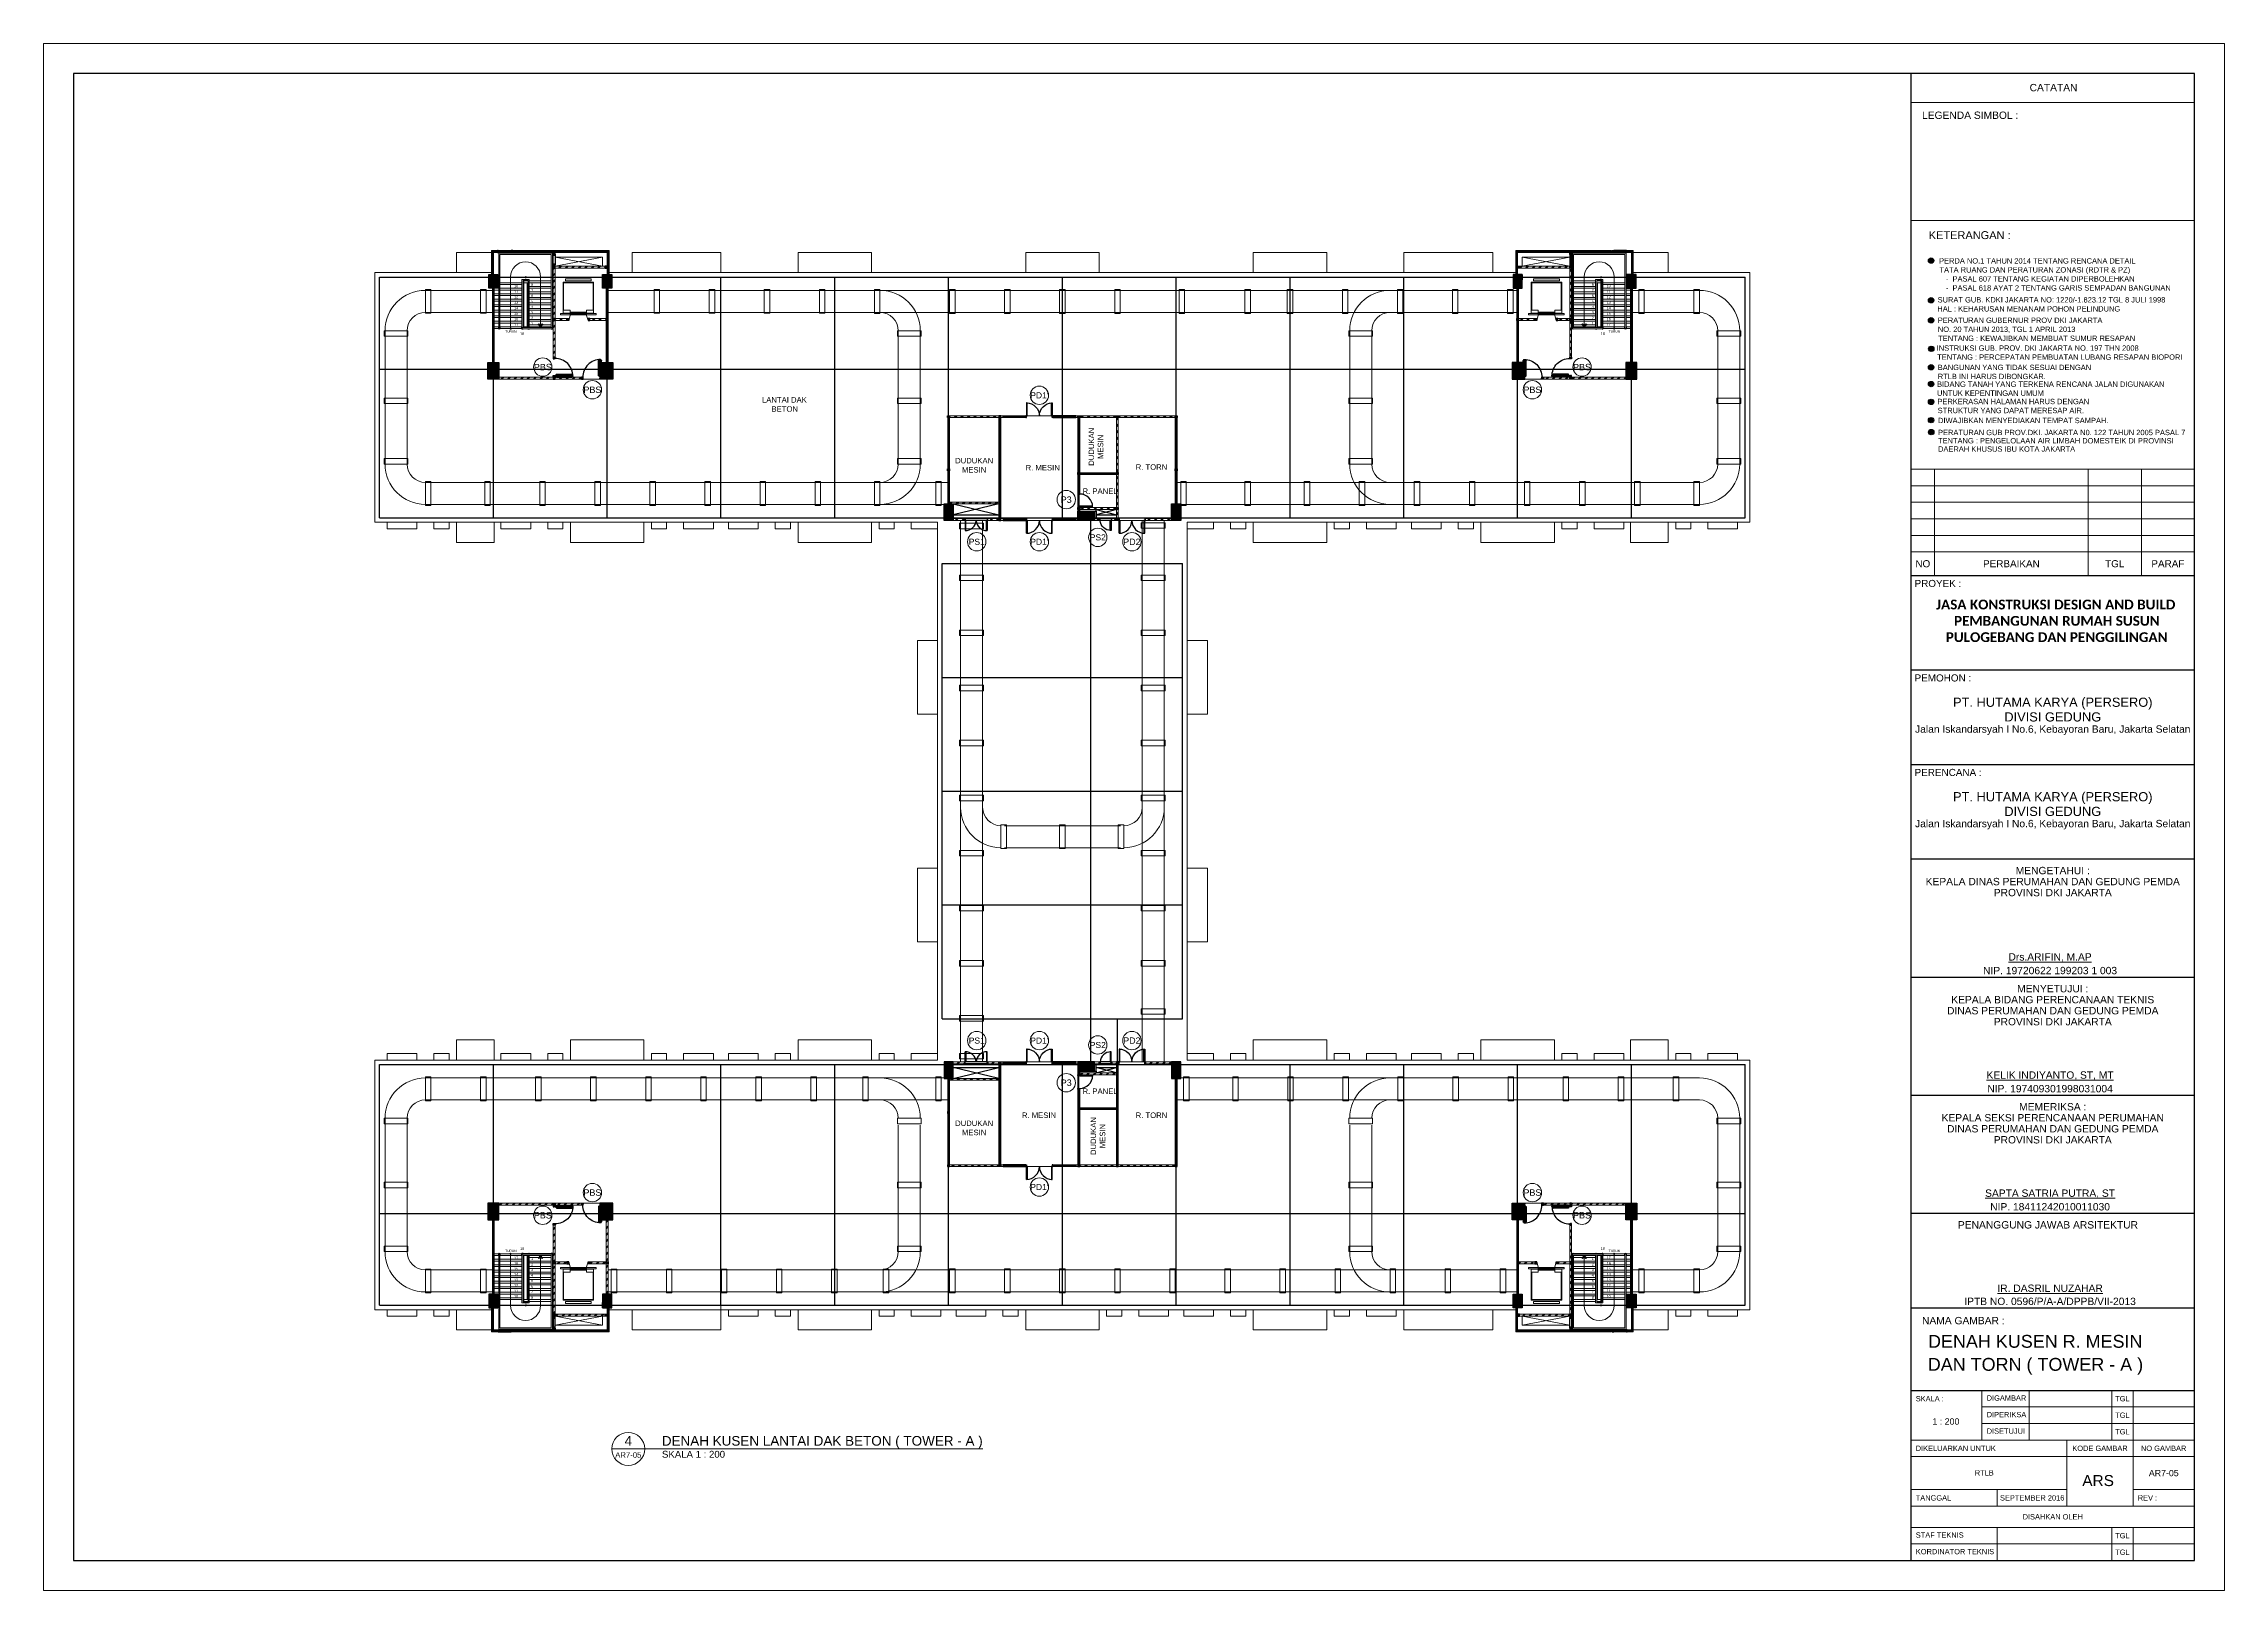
# Model space of a CAD drawing. Header units: millimetres. Extents: x -108 to 351, y -17 to 192.
# Drawn here: x 232.6 to 351.4, y 71.3 to 155.6 of the extents above; entities that cross this region are included whole.
import ezdxf
from ezdxf.enums import TextEntityAlignment as Align

# ---------------------------------------------------------------- set-up
doc = ezdxf.new("R2010")
doc.units = ezdxf.units.MM
for name, color, linetype, lineweight in [('-DPK-GARIS TEPI2', 7, 'Continuous', 13), ('-DPK-Simbol', 7, 'Continuous', 25), ('-DPK-TEKS 2', 7, 'Continuous', 15), ('ars', 11, 'Continuous', 0), ('ars @ 1', 11, 'Continuous', 0), ('ARSIR', 31, 'Continuous', 5), ('ATAP', 3, 'Continuous', 20), ('KACA', 151, 'Continuous', 5), ('KOL', 1, 'Continuous', 30), ('KOLOM', 4, 'Continuous', 9), ('KOP', 7, 'Continuous', 20), ('KOP GARIS', 1, 'Continuous', 30), ('lan', 7, 'Continuous', 15), ('LIFT', 15, 'Continuous', 15), ('NOT', 7, 'Continuous', 20), ('Stair', 7, 'Continuous', 15), ('tem', 5, 'Continuous', 20)]:
    doc.layers.add(name, color=color, linetype=linetype, lineweight=lineweight)
doc.layers.add('as', color=1, linetype='Continuous', plot=False)
for name, color, linetype in [('HID', 1, 'Continuous'), ('Kusen', 30, 'Continuous'), ('STL', 6, 'Continuous')]:
    doc.layers.add(name, color=color, linetype=linetype)
doc.styles.add('ARIAL', font='arial.ttf')
doc.styles.add('KOPDPK', font='sanss___.ttf', dxfattribs={"height": 2})
doc.styles.add('RM25', font='arial.ttf')
doc.styles.add('S', font='simplex', dxfattribs={"width": 0.75})
doc.styles.get("Standard").update_dxf_attribs({"font": 'arial.ttf'})
pattern_1 = [(45, (1840.05053, -315.25582), (-0.176776695, 0.176776695), []), (45, (1840.11303, -315.25582), (-0.176776695, 0.176776695), [])]
pattern_2 = [(225, (1.1, 1e-06), (-0.014142, 0.014142), []), (135, (1.1, 1e-06), (0.014142, 0.014142), [])]
pattern_3 = [(315, (-2e-13, 1e-06), (0.014142, 0.014142), []), (45, (-2e-13, 1e-06), (-0.014142, 0.014142), [])]
pattern_4 = [(45, (290.13958, 143.80237), (-0.1767767, 0.1767767), []), (45, (290.20208, 143.80237), (-0.1767767, 0.1767767), [])]
pattern_5 = [(225, (257.38958, 86.697375), (0.022097087, -0.022097087), [])]
pattern_6 = [(225, (263.439578, 86.697374), (0.022097087, -0.022097087), [])]
pattern_7 = [(45, (283.68958, 87.22237), (-0.1767767, 0.1767767), []), (45, (283.75208, 87.22237), (-0.1767767, 0.1767767), [])]
pattern_8 = [(45, (281.73442, 86.92237), (-0.1767767, 0.1767767), []), (45, (281.79692, 86.92237), (-0.1767767, 0.1767767), [])]
pattern_9 = [(45, (283.92691, 86.92237), (-0.1767767, 0.1767767), []), (45, (283.98941, 86.92237), (-0.1767767, 0.1767767), [])]
pattern_10 = [(45, (1840.3462, -307.27782), (-0.176776695, 0.176776695), []), (45, (1840.4087, -307.27782), (-0.176776695, 0.176776695), [])]
pattern_11 = [(45, (1840.2537, -307.27782), (-0.176776695, 0.176776695), []), (45, (1840.3162, -307.27782), (-0.176776695, 0.176776695), [])]
pattern_12 = [(45, (1840.2912, -307.27782), (-0.176776695, 0.176776695), []), (45, (1840.3537, -307.27782), (-0.176776695, 0.176776695), [])]
pattern_13 = [(45, (1871.5087, -300.33545), (-0.176776695, 0.176776695), []), (45, (1871.5712, -300.33545), (-0.176776695, 0.176776695), [])]
pattern_14 = [(45, (1871.3537, -300.33545), (-0.176776695, 0.176776695), []), (45, (1871.4162, -300.33545), (-0.176776695, 0.176776695), [])]
pattern_15 = [(45, (1871.5087, -301.23545), (-0.176776695, 0.176776695), []), (45, (1871.5712, -301.23545), (-0.176776695, 0.176776695), [])]
pattern_16 = [(45, (282.68958, 86.62237), (-0.1767767, 0.1767767), []), (45, (282.75208, 86.62237), (-0.1767767, 0.1767767), [])]
pattern_17 = [(45, (250.93458, 86.62237), (-0.1767767, 0.1767767), []), (45, (250.99708, 86.62237), (-0.1767767, 0.1767767), [])]
pattern_18 = [(45, (1868.5587, -301.13545), (-0.176776695, 0.176776695), []), (45, (1868.6212, -301.13545), (-0.176776695, 0.176776695), [])]
pattern_19 = [(45, (1868.5587, -304.03545), (-0.176776695, 0.176776695), []), (45, (1868.6212, -304.03545), (-0.176776695, 0.176776695), [])]
pattern_20 = [(135, (341.05225, 93.87989), (-0.1767767, -0.1767767), []), (135, (341.05225, 93.94239), (-0.1767767, -0.1767767), [])]
pattern_21 = [(45, (286.46958, 87.22237), (-0.1767767, 0.1767767), []), (45, (286.53208, 87.22237), (-0.1767767, 0.1767767), [])]

# ---------------------------------------------------------------- blocks, each defined once
blk = doc.blocks.new('Ndtpd')
blk.add_line((0.747, 0), (-0.747, 0))
blk.add_circle((0, 0), 0.747)
at = {"flags": 4}
for tag, height, p in [('NO', 0.5, (0, 0.148)), ('NOLBR', 0.3, (0, -0.398))]:
    blk.add_attdef(tag, text='', height=height, dxfattribs=at).set_placement(p, align=Align.CENTER)
for tag, p, height in [('NDTPD', (1.516, 0.148), 0.5), ('SKALA', (1.523, -0.398), 0.3)]:
    blk.add_attdef(tag, p, '', height=height, dxfattribs=at)
blk = doc.blocks.new('K 10.10')
at = {"layer": 'ars'}
h = blk.add_hatch(dxfattribs=at)
h.set_pattern_fill('_USER', color=256, scale=0.05, angle=45, double=1, pattern_type=0)
h.set_pattern_definition([(45, (0, 0), (-0.035355339, 0.035355339), []), (135, (0, 0), (-0.035355339, -0.035355339), [])])
h.paths.add_polyline_path([(1560.54, 1380.41), (1560.64, 1380.41), (1560.64, 1380.51), (1560.54, 1380.51)])
at = {"layer": 'KOL'}
blk.add_lwpolyline([(1560.54, 1380.41), (1560.64, 1380.41), (1560.64, 1380.51), (1560.54, 1380.51)], close=True, dxfattribs=at)
blk = doc.blocks.new('LIFT PENUMPANG')
at = {"layer": 'LIFT'}
for points in [[(-0.84, 1.76), (-0.84, 0.08), (0.82, 0.08), (0.82, 1.76)], [(-0.81, 1.73), (-0.81, 0.23), (-0.46, 0.23), (-0.46, 0.08), (0.44, 0.08), (0.44, 0.23), (0.79, 0.23), (0.79, 1.73)], [(-0.71, 1.95), (-0.71, 1.83), (0.69, 1.83), (0.69, 1.95)], [(-0.46, 0.08), (0.44, 0.08), (0.44, 0.12), (-0.46, 0.12)], [(-0.46, 0.1), (0.44, 0.1), (0.44, 0.12), (-0.46, 0.12)], [(-0.46, 0.02), (0.44, 0.02), (0.44, 0.06), (-0.46, 0.06)], [(-0.46, 0.04), (0.44, 0.04), (0.44, 0.06), (-0.46, 0.06)], [(-0.46, -0.02), (0.44, -0.02), (0.44, 0.02), (-0.46, 0.02)], [(-0.46, 0), (0.44, 0), (0.44, 0.02), (-0.46, 0.02)], [(-0.01, 0.12), (0, 0.12), (0, 0.08), (-0.01, 0.08)], [(-0.01, 0.06), (0, 0.06), (0, 0.02), (-0.01, 0.02)], [(-0.01, 0.02), (0, 0.02), (0, -0.02), (-0.01, -0.02)]]:
    blk.add_lwpolyline(points, close=True, dxfattribs=at)
for points in [[(-0.46, -0.02), (-0.98, -0.02), (-0.98, 0.06), (0.97, 0.06), (0.97, -0.02), (0.44, -0.02)], [(-0.46, -0.02), (-0.46, -0.06), (-0.53, -0.32)], [(0.44, -0.02), (0.44, -0.06), (0.52, -0.32)]]:
    blk.add_lwpolyline(points, dxfattribs=at)
at = {"layer": 'KOLOM', "extrusion": (0, 0, -1), "zscale": -1, "rotation": 270}
blk.add_blockref('K 10.10', (-1379.88, 1560.32), dxfattribs=at)
at = {"layer": 'KOLOM', "extrusion": (0, 0, -1), "xscale": -1, "zscale": -1, "rotation": 90}
blk.add_blockref('K 10.10', (1379.89, 1560.32), dxfattribs=at)
blk = doc.blocks.new('D-P90')
at = {"layer": 'ars'}
h = blk.add_hatch(dxfattribs=at)
h.set_pattern_fill('ANSI37', color=256, scale=0.005, angle=-90, style=0)
h.set_pattern_definition([(45, (-1350.94906, -1248.591899), (0.01122532015, -0.01122532015), []), (315, (-1350.94906, -1248.591899), (-0.01122532015, -0.01122532015), [])])
h.paths.add_polyline_path([(0.01, -0.18, -0.414214), (0.01, -0.18), (0.01, -1.12, -0.414214), (0.01, -1.12), (-0.03, -1.12, 0.414214), (-0.04, -1.12), (-0.04, -1.14, -1), (-0.04, -1.14), (-0.04, -0.16, -1), (-0.04, -0.16), (-0.04, -0.18, 0.414214), (-0.03, -0.18)])
at = {"layer": 'as'}
for q in [(-0.05, -0.16), (-0.04, -0.15)]:
    blk.add_line((-0.04, -0.16), q, dxfattribs=at)
at = {"layer": 'HID'}
for p, q in [((-0.04, -0.12), (-0.09, -0.08)), ((-0.04, -0.12), (-0.09, -0.08)), ((-0.07, -0.15), (-0.02, -0.1)), ((-0.06, -0.15), (-0.02, -0.11)), ((0.97, -0.15), (0.92, -0.1)), ((0.96, -0.15), (0.92, -0.11)), ((0.94, -0.12), (0.99, -0.08)), ((0.94, -0.12), (0.99, -0.08))]:
    blk.add_line(p, q, dxfattribs=at)
for points in [[(-0.04, -0.13), (-0.04, -0.13), (-0.04, -0.12), (-0.04, -0.12)], [(0.94, -0.13), (0.94, -0.13), (0.94, -0.12), (0.94, -0.12)]]:
    blk.add_lwpolyline(points, dxfattribs=at)
at = {"layer": 'KOL'}
blk.add_line((0.97, -0.13), (0.97, -0.15), dxfattribs=at)
at = {"layer": 'Kusen', "ltscale": 2}
for p, q in [((-0.1, -0.22), (-0.1, -1.06)), ((-0.08, -0.24), (-0.08, -1.06)), ((-0.07, -0.21), (-0.04, -0.21)), ((-0.07, -0.22), (-0.07, -0.21)), ((-0.07, -0.25), (-0.07, -0.24)), ((-0.07, -0.25), (-0.04, -0.25)), ((-0.07, -1.05), (-0.04, -1.05)), ((-0.07, -1.05), (-0.07, -1.06)), ((-0.07, -1.08), (-0.07, -1.09)), ((-0.07, -1.09), (-0.04, -1.09)), ((-0.06, -0.25), (-0.06, -0.21)), ((-0.06, -1.05), (-0.06, -1.09)), ((-0.04, -0.25), (-0.04, -0.21)), ((-0.04, -1.05), (-0.04, -1.09)), ((0.05, -0.21), (0.01, -0.21)), ((0.01, -0.25), (0.01, -0.21)), ((0.05, -0.25), (0.01, -0.25)), ((0.05, -1.05), (0.01, -1.05)), ((0.01, -1.05), (0.01, -1.09)), ((0.05, -1.09), (0.01, -1.09)), ((0.03, -0.25), (0.03, -0.21)), ((0.03, -1.05), (0.03, -1.09)), ((0.05, -0.22), (0.05, -0.21)), ((0.05, -0.25), (0.05, -0.24)), ((0.05, -0.24), (0.05, -1.06)), ((0.05, -1.05), (0.05, -1.06)), ((0.05, -1.08), (0.05, -1.09)), ((0.07, -0.22), (0.07, -1.06))]:
    blk.add_line(p, q, dxfattribs=at)
at = {"layer": 'Kusen'}
blk.add_line((-0.04, -0.16), (-0.04, -0.16), dxfattribs=at)
blk.add_line((-0.04, -0.16), (-0.04, -0.16), dxfattribs=at)
at = {"layer": 'Kusen', "ltscale": 2}
for points in [[(-0.1, -0.24), (-0.06, -0.24), (-0.06, -0.22), (-0.1, -0.22), (-0.1, -0.24)], [(-0.1, -1.06), (-0.06, -1.06), (-0.06, -1.08), (-0.1, -1.08), (-0.1, -1.06)], [(0.07, -0.24), (0.03, -0.24), (0.03, -0.22), (0.07, -0.22), (0.07, -0.24)], [(0.07, -1.06), (0.03, -1.06), (0.03, -1.08), (0.07, -1.08), (0.07, -1.06)]]:
    blk.add_lwpolyline(points, dxfattribs=at)
at = {"layer": 'Kusen'}
blk.add_circle((-0.04, -0.16), 0.001, dxfattribs=at)
for radius, start, end in [(0.961, 270, 0.4597), (0.0025, 75.7804, 11.3851)]:
    blk.add_arc((-0.04, -0.16), radius, start, end, dxfattribs=at)
at = {"layer": 'STL'}
for p, q in [((-0.04, -0.18), (-0.04, -0.16)), ((-0.04, -0.16), (-0.04, -1.14)), ((-0.04, -1.12), (-0.04, -1.14)), ((-0.03, -0.18), (0.01, -0.18)), ((-0.03, -1.12), (0.01, -1.12)), ((0.01, -0.18), (0.01, -1.12))]:
    blk.add_line(p, q, dxfattribs=at)
for points in [[(0, -0.1), (0, -0.1), (-0.02, -0.1, 0.414214), (-0.02, -0.1), (-0.02, -0.15, -0.414214), (-0.02, -0.15), (-0.07, -0.15, -0.414214), (-0.07, -0.15), (-0.07, -0.13), (-0.07, -0.13), (-0.07, -0.15, 0.414214), (-0.07, -0.15), (-0.02, -0.15, 0.414214), (-0.02, -0.15), (-0.02, -0.1, -0.414214), (-0.02, -0.1)], [(0.9, -0.1), (0.9, -0.1), (0.92, -0.1, -0.414214), (0.92, -0.1), (0.92, -0.15, 0.414214), (0.92, -0.15), (0.97, -0.15, 0.414214), (0.97, -0.15), (0.97, -0.13), (0.97, -0.13), (0.97, -0.15, -0.414214), (0.97, -0.15), (0.92, -0.15, -0.414214), (0.92, -0.15), (0.92, -0.1, 0.414214), (0.92, -0.1)]]:
    blk.add_lwpolyline(points, format="xyb", close=True, dxfattribs=at)
blk.add_lwpolyline([(0.01, -0.18), (-0.03, -0.18, -0.414214), (-0.04, -0.18), (-0.04, -0.16, 1), (-0.04, -0.16), (-0.04, -1.14, 1), (-0.04, -1.14), (-0.04, -1.12, -0.414214), (-0.03, -1.12), (0.01, -1.12, 0.414214), (0.01, -1.12), (0.01, -0.18)], format="xyb", dxfattribs=at)
for centre, radius, start, end in [((-0.04, -0.16), 0.00075, 0, 180), ((-0.03, -0.18), 0.0025, 180, 270), ((-0.03, -1.12), 0.0025, 90, 180), ((-0.04, -1.14), 0.00075, 180, 0), ((0.01, -0.18), 0.001, 360, 90), ((0.01, -0.18), 0.0025, 360, 90), ((0.01, -1.12), 0.001, 270, 0)]:
    blk.add_arc(centre, radius, start, end, dxfattribs=at)
blk = doc.blocks.new('PINTU DARURAT')
at = {"layer": 'ARSIR'}
h = blk.add_hatch(dxfattribs=at)
h.set_pattern_fill('_USER', color=256, scale=0.02, angle=315, style=0, double=1, pattern_type=0)
h.set_pattern_definition(pattern_3)
edge = h.paths.add_edge_path()
edge.add_line((0, 0), (0.1, 0))
edge.add_line((0.1, 0), (0.1, 0.05))
edge.add_line((0.1, 0.05), (0.08, 0.05))
edge.add_line((0.08, 0.05), (0.08, 0.1))
edge.add_arc((0.08, 0.1), 0.0015, 360, 450)
edge.add_line((0.08, 0.1), (0.03, 0.1))
edge.add_arc((0.03, 0.1), 0.0015, 90, 180)
edge.add_line((0.03, 0.1), (0.03, 0.08))
edge.add_line((0.03, 0.08), (0.03, 0.08))
edge.add_line((0.03, 0.08), (0.03, 0.1))
edge.add_line((0.03, 0.1), (0, 0.1))
edge.add_line((0, 0.1), (0, 0))
h = blk.add_hatch(dxfattribs=at)
h.set_pattern_fill('_USER', color=256, scale=0.02, angle=315, style=0, double=1, pattern_type=0)
h.set_pattern_definition(pattern_3)
edge = h.paths.add_edge_path()
edge.add_line((0, 0), (0.1, 0))
edge.add_line((0.1, 0), (0.1, 0.05))
edge.add_line((0.1, 0.05), (0.08, 0.05))
edge.add_line((0.08, 0.05), (0.08, 0.1))
edge.add_arc((0.08, 0.1), 0.0015, 360, 450)
edge.add_line((0.08, 0.1), (0.03, 0.1))
edge.add_arc((0.03, 0.1), 0.0015, 90, 180)
edge.add_line((0.03, 0.1), (0.03, 0.08))
edge.add_line((0.03, 0.08), (0.03, 0.08))
edge.add_line((0.03, 0.08), (0.03, 0.1))
edge.add_line((0.03, 0.1), (0, 0.1))
edge.add_line((0, 0.1), (0, 0))
h = blk.add_hatch(dxfattribs=at)
h.set_pattern_fill('_USER', color=256, scale=0.02, angle=315, style=0, double=1, pattern_type=0)
h.set_pattern_definition(pattern_2)
edge = h.paths.add_edge_path()
edge.add_line((1.1, 0), (1, 0))
edge.add_line((1, 0), (1, 0.05))
edge.add_line((1, 0.05), (1.02, 0.05))
edge.add_line((1.02, 0.05), (1.02, 0.1))
edge.add_arc((1.02, 0.1), 0.0015, -630, -540, ccw=False)
edge.add_line((1.02, 0.1), (1.07, 0.1))
edge.add_arc((1.07, 0.1), 0.0015, -360, -270, ccw=False)
edge.add_line((1.07, 0.1), (1.07, 0.08))
edge.add_line((1.07, 0.08), (1.07, 0.08))
edge.add_line((1.07, 0.08), (1.07, 0.1))
edge.add_line((1.07, 0.1), (1.1, 0.1))
edge.add_line((1.1, 0.1), (1.1, 0))
h = blk.add_hatch(dxfattribs=at)
h.set_pattern_fill('_USER', color=256, scale=0.02, angle=315, style=0, double=1, pattern_type=0)
h.set_pattern_definition(pattern_2)
edge = h.paths.add_edge_path()
edge.add_line((1.1, 0), (1, 0))
edge.add_line((1, 0), (1, 0.05))
edge.add_line((1, 0.05), (1.02, 0.05))
edge.add_line((1.02, 0.05), (1.02, 0.1))
edge.add_arc((1.02, 0.1), 0.0015, -630, -540, ccw=False)
edge.add_line((1.02, 0.1), (1.07, 0.1))
edge.add_arc((1.07, 0.1), 0.0015, -360, -270, ccw=False)
edge.add_line((1.07, 0.1), (1.07, 0.08))
edge.add_line((1.07, 0.08), (1.07, 0.08))
edge.add_line((1.07, 0.08), (1.07, 0.1))
edge.add_line((1.07, 0.1), (1.1, 0.1))
edge.add_line((1.1, 0.1), (1.1, 0))
at = {"layer": 'KOL'}
blk.add_line((1.1, 0.1), (1.1, 0), dxfattribs=at)
blk.add_line((1.1, 0.1), (1.1, 0), dxfattribs=at)
blk.add_line((1.1, 0.1), (1.1, 0), dxfattribs=at)
blk.add_line((1.1, 0.1), (1.1, 0), dxfattribs=at)
for points in [[(0, 0), (0.1, 0), (0.1, 0.05), (0.08, 0.05), (0.08, 0.1, 0.414214), (0.08, 0.1), (0.03, 0.1, 0.414214), (0.03, 0.1), (0.03, 0.08), (0.03, 0.08), (0.03, 0.1), (0, 0.1)], [(0, 0), (0.1, 0), (0.1, 0.05), (0.08, 0.05), (0.08, 0.1, 0.414214), (0.08, 0.1), (0.03, 0.1, 0.414214), (0.03, 0.1), (0.03, 0.08), (0.03, 0.08), (0.03, 0.1), (0, 0.1)], [(1.1, 0), (1, 0), (1, 0.05), (1.02, 0.05), (1.02, 0.1, -0.414214), (1.02, 0.1), (1.07, 0.1, -0.414214), (1.07, 0.1), (1.07, 0.08), (1.07, 0.08), (1.07, 0.1), (1.1, 0.1)], [(1.1, 0), (1, 0), (1, 0.05), (1.02, 0.05), (1.02, 0.1, -0.414214), (1.02, 0.1), (1.07, 0.1, -0.414214), (1.07, 0.1), (1.07, 0.08), (1.07, 0.08), (1.07, 0.1), (1.1, 0.1)]]:
    blk.add_lwpolyline(points, format="xyb", close=True, dxfattribs=at)
at = {"layer": 'Kusen', "xscale": -1, "rotation": 180}
blk.add_blockref('D-P90', (0.1, -0.05), dxfattribs=at)
blk = doc.blocks.new("k3'")
at = {"layer": 'ars'}
h = blk.add_hatch(dxfattribs=at)
h.set_pattern_fill('_USER', color=256, scale=0.05, angle=45, double=1, pattern_type=0)
h.set_pattern_definition([(45, (0, -4.975), (-0.03535534, 0.03535534), []), (135, (0, -4.975), (-0.03535534, -0.03535534), [])])
h.paths.add_polyline_path([(-0.25, -0.375), (0.25, -0.375), (0.25, 0.375), (-0.25, 0.375)])
at = {"layer": 'KOL'}
blk.add_lwpolyline([(-0.25, -0.375), (0.25, -0.375), (0.25, 0.375), (-0.25, 0.375)], close=True, dxfattribs=at)
blk = doc.blocks.new("k1'")
at = {"layer": 'ars'}
h = blk.add_hatch(dxfattribs=at)
h.set_pattern_fill('_USER', color=256, scale=0.05, angle=45, double=1, pattern_type=0)
h.set_pattern_definition([(45, (0, -5), (-0.03535534, 0.03535534), []), (135, (0, -5), (-0.03535534, -0.03535534), [])])
h.paths.add_polyline_path([(-0.3, -0.45), (0.3, -0.45), (0.3, 0.45), (-0.3, 0.45)])
at = {"layer": 'KOL'}
blk.add_lwpolyline([(-0.3, -0.45), (0.3, -0.45), (0.3, 0.45), (-0.3, 0.45)], close=True, dxfattribs=at)
blk = doc.blocks.new('T. J2')
at = {"layer": 'KACA', "color": 141}
blk.add_lwpolyline([(-0.38, 0.08), (0.29, 0.08), (0.29, 0.08), (-0.38, 0.08)], close=True, dxfattribs=at)
at = {"layer": 'Kusen'}
for p, q in [((-0.42, 0), (0.33, 0)), ((-0.37, 0.1), (0.28, 0.1)), ((0.28, 0.06), (-0.37, 0.06))]:
    blk.add_line(p, q, dxfattribs=at)
for points in [[(-0.46, 0), (-0.42, 0), (-0.42, 0.1), (-0.46, 0.1)], [(0.33, 0), (0.37, 0), (0.37, 0.1), (0.33, 0.1)]]:
    blk.add_lwpolyline(points, close=True, dxfattribs=at)
for points in [[(-0.37, 0.08), (-0.37, 0.06), (-0.42, 0.06), (-0.42, 0.1), (-0.37, 0.1), (-0.37, 0.08), (-0.38, 0.08), (-0.38, 0.08), (-0.37, 0.08)], [(0.28, 0.08), (0.28, 0.06), (0.33, 0.06), (0.33, 0.1), (0.28, 0.1), (0.28, 0.08), (0.29, 0.08), (0.29, 0.08), (0.28, 0.08)]]:
    blk.add_lwpolyline(points, dxfattribs=at)
blk = doc.blocks.new('P.SHAFT')
for points in [[(-0.05, 0.54), (-0.05, 0.58), (0.05, 0.58), (0.05, 0.54)], [(-0.05, 0.04), (-0.05, 0.54), (0.05, 0.54), (0.05, 0.04)], [(-0.05, 0), (-0.05, 0.04), (0.05, 0.04), (0.05, 0)]]:
    blk.add_lwpolyline(points, close=True)
blk = doc.blocks.new("k2'")
at = {"layer": 'ars'}
h = blk.add_hatch(dxfattribs=at)
h.set_pattern_fill('_USER', color=256, scale=0.05, angle=45, double=1, pattern_type=0)
h.set_pattern_definition([(45, (0, -4.95), (-0.03535534, 0.03535534), []), (135, (0, -4.95), (-0.03535534, -0.03535534), [])])
h.paths.add_polyline_path([(-0.25, -0.45), (0.25, -0.45), (0.25, 0.45), (-0.25, 0.45)])
at = {"layer": 'KOL'}
blk.add_lwpolyline([(-0.25, -0.45), (0.25, -0.45), (0.25, 0.45), (-0.25, 0.45)], close=True, dxfattribs=at)
blk = doc.blocks.new('P-70-DOBLE')
at = {"layer": 'Kusen'}
for points in [[(102.3, -17.94), (102.34, -17.94), (102.34, -18.04), (102.3, -18.04)], [(102.34, -18.04), (102.38, -18.04), (102.38, -18.74), (102.34, -18.74)], [(103.74, -18.04), (103.7, -18.04), (103.7, -18.74), (103.74, -18.74)], [(103.78, -17.94), (103.74, -17.94), (103.74, -18.04), (103.78, -18.04)]]:
    blk.add_lwpolyline(points, close=True, dxfattribs=at)
for centre, start, end in [((102.34, -18.04), 270, 360), ((103.74, -18.04), 180, 270)]:
    blk.add_arc(centre, 0.7, start, end, dxfattribs=at)
blk = doc.blocks.new('KOPA2-TPAK r')
at = {"layer": '-DPK-Simbol'}
for points in [[(51.339, 36.223, 1), (51.485, 36.223, 1)], [(51.339, 35.144, 1), (51.485, 35.144, 1)], [(51.339, 34.599, 1), (51.485, 34.599, 1)], [(51.344, 33.821, 1), (51.49, 33.821, 1)], [(51.339, 33.318, 1), (51.485, 33.318, 1)], [(51.339, 32.86, 1), (51.485, 32.86, 1)], [(51.339, 32.376, 1), (51.485, 32.376, 1)], [(51.338, 31.878, 1), (51.484, 31.878, 1)], [(51.341, 31.552, 1), (51.487, 31.552, 1)]]:
    blk.add_hatch(color=256, dxfattribs=at).paths.add_polyline_path(points)
at = {"layer": '-DPK-GARIS TEPI2', "lineweight": 13}
for p, q in [((50.864, 30.541), (58.585, 30.541)), ((51.508, 27.645), (51.508, 30.541)), ((55.69, 30.541), (55.69, 27.645)), ((57.138, 30.541), (57.138, 27.645)), ((50.864, 30.09), (58.585, 30.09)), ((50.864, 29.64), (58.585, 29.64)), ((50.864, 29.19), (58.585, 29.19)), ((50.864, 28.739), (58.585, 28.739)), ((50.864, 28.289), (58.585, 28.289))]:
    blk.add_line(p, q, dxfattribs=at)
at = {"layer": '-DPK-Simbol'}
for centre in [(51.412, 36.223), (51.412, 35.144), (51.412, 34.599), (51.417, 33.821), (51.417, 33.821), (51.412, 33.318), (51.412, 33.318), (51.412, 32.86), (51.412, 32.86), (51.412, 32.376), (51.411, 31.878), (51.411, 31.878), (51.414, 31.552), (51.414, 31.552)]:
    blk.add_circle(centre, 0.0732, dxfattribs=at)
blk.add_line((50.864, 37.317), (58.585, 37.317))
at = {"layer": 'KOP', "lineweight": 13}
for p, q in [((58.585, 40.534), (50.864, 40.534)), ((52.794, 5.447), (52.794, 4.096)), ((54.081, 5.447), (54.081, 4.096)), ((56.333, 5.447), (56.333, 4.096)), ((56.912, 5.447), (56.912, 4.096)), ((52.794, 4.997), (58.585, 4.997)), ((52.794, 4.547), (58.585, 4.547)), ((50.864, 4.096), (58.585, 4.096)), ((50.864, 3.646), (58.585, 3.646)), ((55.111, 4.096), (55.111, 2.295)), ((56.912, 4.096), (56.912, 2.295)), ((50.864, 2.745), (55.111, 2.745)), ((53.213, 2.745), (53.213, 2.295)), ((56.912, 2.745), (58.585, 2.745)), ((50.864, 2.295), (58.585, 2.295)), ((50.864, 1.716), (58.585, 1.716)), ((50.864, 1.265), (58.585, 1.265)), ((53.213, 1.716), (53.213, 0.815)), ((56.333, 1.716), (56.333, 0.815)), ((56.912, 1.716), (56.912, 0.815))]:
    blk.add_line(p, q, dxfattribs=at)
at = {"layer": 'KOP'}
blk.add_lwpolyline([(0, 0), (59.4, 0), (59.4, 42.135), (0, 42.135)], close=True, dxfattribs=at)
at = {"layer": 'KOP GARIS'}
for p, q in [((50.864, 0.815), (50.864, 41.32)), ((50.864, 27.645), (58.585, 27.645)), ((50.864, 25.072), (58.585, 25.072)), ((50.864, 22.498), (58.585, 22.498)), ((50.864, 19.924), (58.585, 19.924)), ((50.864, 16.707), (58.585, 16.707)), ((50.864, 13.49), (58.585, 13.49)), ((50.864, 10.273), (58.585, 10.273)), ((50.864, 7.699), (58.585, 7.699)), ((50.864, 5.447), (58.585, 5.447))]:
    blk.add_line(p, q, dxfattribs=at)
blk.add_lwpolyline([(0.815, 0.815), (58.585, 0.815), (58.585, 41.32), (0.815, 41.32)], close=True, dxfattribs=at)
at = {"layer": '-DPK-Simbol', "style": 'ARIAL'}
for s, p in [('PERDA NO.1 TAHUN 2014 TENTANG RENCANA DETAIL', (51.629, 36.144)), ('TATA RUANG DAN PERATURAN ZONASI (RDTR & PZ)', (51.64, 35.899)), ('   -  PASAL 607 TENTANG KEGIATAN DIPERBOLEHKAN', (51.645, 35.653)), ('SURAT GUB. KDKI JAKARTA NO: 1220/-1.823.12 TGL 8 JULI 1998', (51.589, 35.083)), ('   -  PASAL 618 AYAT 2 TENTANG GARIS SEMPADAN BANGUNAN', (51.645, 35.407)), ('HAL : KEHARUSAN MENANAM POHON PELINDUNG', (51.582, 34.837)), ('PERATURAN GUBERNUR PROV DKI JAKARTA', (51.595, 34.526)), ('INSTRUKSI GUB. PROV. DKI JAKARTA NO. 197 THN 2008', (51.564, 33.768)), ('TENTANG : KEWAJIBKAN MEMBUAT SUMUR RESAPAN', (51.606, 34.035)), ('NO. 20 TAHUN 2013, TGL 1 APRIL 2013', (51.595, 34.28)), ('TENTANG : PERCEPATAN PEMBUATAN LUBANG RESAPAN BIOPORI', (51.578, 33.522)), ('BANGUNAN YANG TIDAK SESUAI DENGAN', (51.594, 33.242)), ('UNTUK KEPENTINGAN UMUM', (51.573, 32.54)), ('BIDANG TANAH YANG TERKENA RENCANA JALAN DIGUNAKAN', (51.574, 32.785)), ('RTLB INI HARUS DIBONGKAR.', (51.593, 32.996)), ('STRUKTUR YANG DAPAT MERESAP AIR.', (51.591, 32.068)), ('PERKERASAN HALAMAN HARUS DENGAN', (51.584, 32.313)), ('DIWAJIBKAN MENYEDIAKAN TEMPAT SAMPAH.', (51.601, 31.796)), ('PERATURAN GUB PROV.DKI. JAKARTA N0. 122 TAHUN 2005 PASAL 7', (51.6, 31.469)), ('TENTANG : PENGELOLAAN AIR LIMBAH DOMESTEIK DI PROVINSI', (51.6, 31.244)), ('DAERAH KHUSUS IBU KOTA JAKARTA', (51.6, 31.018))]:
    blk.add_text(s, height=0.14584, dxfattribs=at).set_placement(p)
at = {"layer": '-DPK-TEKS 2', "style": 'KOPDPK'}
blk.add_text('KETERANGAN :', height=0.21447, dxfattribs=at).set_placement((51.347, 36.81))
at = {"layer": '-DPK-TEKS 2'}
for s, p in [('NO', (51.186, 27.967)), ('PERBAIKAN', (53.599, 27.967)), ('TGL', (56.414, 27.967)), ('PARAF', (57.861, 27.967))]:
    blk.add_text(s, height=0.193, dxfattribs=at).set_placement(p, align=Align.MIDDLE_CENTER)
for s, height, p in [('PROYEK :', 0.193, (50.961, 27.43)), ('PEMOHON :', 0.193, (50.961, 24.856)), ('PERENCANA :', 0.19303, (50.961, 22.282))]:
    blk.add_text(s, height=height, dxfattribs=at).set_placement(p, align=Align.MIDDLE_LEFT)
at = {"layer": '-DPK-TEKS 2', "insert": (50.405, 26.989), "char_height": 0.2, "attachment_point": 1}
blk.add_mtext_dynamic_manual_height_columns('\\pi1.1411;{\\fCalibri|b1|i0|c0|p34;\\H1.3333x;JASA KONSTRUKSI DESIGN AND BUILD \\P\\pi1.6308;PEMBANGUNAN RUMAH SUSUN \\P\\pi1.4066;PULOGEBANG DAN PENGGILINGAN}', width=8.92595, gutter_width=1.75, heights=[0], dxfattribs=at)
at = {"layer": 'KOP'}
for s, height, p in [('PT. HUTAMA KARYA (PERSERO)', 0.25, (54.725, 24.194)), ('DIVISI GEDUNG', 0.25, (54.725, 23.794)), ('Jalan Iskandarsyah I No.6, Kebayoran Baru, Jakarta Selatan', 0.2, (54.725, 23.463)), ('PT. HUTAMA KARYA (PERSERO)', 0.25, (54.725, 21.62)), ('Jalan Iskandarsyah I No.6, Kebayoran Baru, Jakarta Selatan', 0.2, (54.725, 20.889)), ('DIVISI GEDUNG', 0.25, (54.725, 21.22)), ('MENGETAHUI :', 0.2, (54.725, 19.609)), ('KEPALA DINAS PERUMAHAN DAN GEDUNG PEMDA', 0.2, (54.725, 19.309)), ('PROVINSI DKI JAKARTA', 0.2, (54.725, 19.009)), ('KEPALA BIDANG PERENCANAAN TEKNIS', 0.2, (54.725, 16.092)), ('MENYETUJUI :', 0.2, (54.725, 16.392)), ('DINAS PERUMAHAN DAN GEDUNG PEMDA', 0.2, (54.725, 15.792)), ('PROVINSI DKI JAKARTA', 0.2, (54.725, 15.492)), ('MEMERIKSA :', 0.2, (54.725, 13.175)), ('KEPALA SEKSI PERENCANAAN PERUMAHAN', 0.2, (54.725, 12.875)), ('DINAS PERUMAHAN DAN GEDUNG PEMDA', 0.2, (54.725, 12.575)), ('PROVINSI DKI JAKARTA', 0.2, (54.725, 12.275)), ('TGL', 0.1448, (56.623, 5.222)), ('TGL', 0.1448, (56.623, 4.772)), ('TGL', 0.1448, (56.623, 4.321)), ('KODE GAMBAR', 0.14477, (56.012, 3.871)), ('NO GAMBAR', 0.1448, (57.746, 3.871)), ('DISAHKAN OLEH', 0.14477, (54.725, 2.005)), ('TGL', 0.1448, (56.623, 1.49)), ('TGL', 0.1448, (56.623, 1.04))]:
    blk.add_text(s, height=height, dxfattribs=at).set_placement(p, align=Align.MIDDLE_CENTER)
for s, p in [('%%UDrs.ARIFIN, M.AP', (54.652, 17.239)), ('NIP. 19720622 199203 1 003', (54.652, 16.885)), ('%%UKELIK INDIYANTO, ST, MT', (54.652, 14.021)), ('NIP. 197409301998031004', (54.652, 13.668)), ('%%USAPTA SATRIA PUTRA, ST', (54.652, 10.804)), ('NIP. 18411242010011030', (54.652, 10.45)), ('%%UIR. DASRIL NUZAHAR', (54.652, 8.231)), ('IPTB NO. 0596/P/A-A/DPPB/VII-2013', (54.652, 7.877))]:
    blk.add_text(s, height=0.2, dxfattribs=at).set_placement(p, align=Align.MIDDLE)
for s, height, p in [('PENANGGUNG JAWAB ARSITEKTUR', 0.2, (52.142, 9.958)), ('SKALA :', 0.1448, (50.993, 5.222)), ('DIGAMBAR', 0.1448, (52.925, 5.24)), ('DIPERIKSA', 0.1448, (52.925, 4.789)), ('DISETUJUI', 0.1448, (52.925, 4.339)), ('DIKELUARKAN UNTUK ', 0.14477, (50.993, 3.871)), ('RTLB', 0.1448, (52.602, 3.202)), ('TANGGAL ', 0.1448, (50.993, 2.52)), ('SEPTEMBER 2016', 0.14477, (53.288, 2.52)), ('REV :', 0.1448, (57.041, 2.52)), ('STAF TEKNIS', 0.14477, (50.995, 1.508)), ('KORDINATOR TEKNIS', 0.14477, (50.995, 1.057))]:
    blk.add_text(s, height=height, dxfattribs=at).set_placement(p, align=Align.MIDDLE_LEFT)
at = {"layer": 'KOP', "attachment_point": 1}
for s, width, insert, char_height in [('\\pi0.037596;CATATAN', 1.34231, (54.057, 41.037), 0.2), ('LEGENDA SIMBOL :', 2.62438, (51.164, 40.284), 0.2), ('NAMA GAMBAR :', 2.25116, (51.164, 7.449), 0.2), ('ARS', 1.0069, (55.53, 3.142), 0.3)]:
    blk.add_mtext_dynamic_manual_height_columns(s, width=width, gutter_width=5, heights=[0], dxfattribs=dict(at, insert=insert, char_height=char_height))
at = {"layer": 'KOP'}
for p in [(51.864, 6.612), (51.864, 6.212), (51.864, 5.812)]:
    blk.add_attdef('JUDUL', p, '', height=0.25, dxfattribs=at)
for tag, p in [('SKALA', (51.816, 4.913)), ('SKALA', (51.816, 4.602)), ('SKALA', (51.816, 4.312)), ('AR-00', (57.749, 3.195))]:
    blk.add_attdef(tag, text='', height=0.172, dxfattribs=at).set_placement(p, align=Align.MIDDLE_CENTER)
blk = doc.blocks.new('NAV')
blk.add_circle((0, -0.4), 0.4)
at = {"style": 'S', "width": 0.75, "flags": 4}
blk.add_attdef('AV', text='', height=0.3, dxfattribs=at).set_placement((0, -0.4), align=Align.MIDDLE)
blk = doc.blocks.new('P.60')
at = {"layer": 'Kusen'}
for points in [[(1472.83, 997.54), (1472.87, 997.54), (1472.87, 997.44), (1472.83, 997.44)], [(1472.87, 996.89), (1472.91, 996.89), (1472.91, 997.44), (1472.87, 997.44)], [(1473.47, 997.54), (1473.51, 997.54), (1473.51, 997.44), (1473.47, 997.44)]]:
    blk.add_lwpolyline(points, close=True, dxfattribs=at)
blk.add_arc((1472.89, 997.47), 0.581, 268.0266, 356.9943, dxfattribs=at)

msp = doc.modelspace()

# ---------------------------------------------------------------- hatches: boundary and pattern name
at = {"layer": 'ars'}
h = msp.add_hatch(dxfattribs=at)
h.set_pattern_fill('ANSI31', color=256, scale=0.25, style=0)
h.set_pattern_definition(pattern_5)
edge = h.paths.add_edge_path()
edge.add_line((257.03958, 142.99738), (257.03958, 144.29737))
edge.add_line((257.03958, 144.29737), (257.38958, 144.29737))
edge.add_line((257.38958, 144.29737), (257.38958, 144.19737))
edge.add_line((257.38958, 144.19737), (257.13958, 144.19737))
edge.add_line((257.13958, 144.19737), (257.13958, 142.99738))
edge.add_line((257.13958, 142.99738), (257.03958, 142.99737))
h = msp.add_hatch(dxfattribs=at)
h.set_pattern_fill('ANSI31', color=256, scale=0.25, style=0)
h.set_pattern_definition(pattern_6)
h.paths.add_polyline_path([(258.21958, 144.29737), (258.21958, 144.19737), (263.33958, 144.19738), (263.33958, 142.99737), (263.43958, 142.99737), (263.43958, 144.29737)])
h = msp.add_hatch(dxfattribs=at)
h.set_pattern_fill('ANSI31', color=256, scale=0.25, style=0)
h.set_pattern_definition(pattern_6)
h.paths.add_polyline_path([(318.05958, 144.29737), (318.05958, 144.19737), (312.93958, 144.19738), (312.93958, 142.99737), (312.83958, 142.99737), (312.83958, 144.29737)])
h = msp.add_hatch(dxfattribs=at)
h.set_pattern_fill('ANSI31', color=256, scale=0.25, style=0)
h.set_pattern_definition(pattern_5)
edge = h.paths.add_edge_path()
edge.add_line((319.23958, 142.99738), (319.23958, 144.29737))
edge.add_line((319.23958, 144.29737), (318.88958, 144.29737))
edge.add_line((318.88958, 144.29737), (318.88958, 144.19737))
edge.add_line((318.88958, 144.19737), (319.13958, 144.19737))
edge.add_line((319.13958, 144.19737), (319.13958, 142.99738))
edge.add_line((319.13958, 142.99738), (319.23958, 142.99737))
h = msp.add_hatch(dxfattribs=at)
h.set_pattern_fill('TEMBOK', color=256, scale=0.25, angle=90)
h.set_pattern_definition(pattern_20)
h.paths.add_polyline_path([(294.28958, 135.29737), (291.18444, 135.29737), (291.18444, 135.19737), (294.28958, 135.19737)])
h = msp.add_hatch(dxfattribs=at)
h.set_pattern_fill('TEMBOK', color=256, scale=0.25, angle=90)
h.set_pattern_definition(pattern_20)
h.paths.add_polyline_path([(294.38958, 135.19737), (294.38958, 132.39737), (294.28958, 132.39737), (294.28958, 135.19737)])
h = msp.add_hatch(dxfattribs=at)
h.set_pattern_fill('TEMBOK', color=256, scale=0.25)
h.set_pattern_definition(pattern_8)
h.paths.add_polyline_path([(289.08458, 132.09737), (289.08458, 131.07737), (288.98458, 131.07737), (288.98458, 132.09737)])
h = msp.add_hatch(dxfattribs=at)
h.set_pattern_fill('TEMBOK', color=256, scale=0.25)
h.set_pattern_definition(pattern_9)
h.paths.add_polyline_path([(291.18458, 132.09737), (291.18458, 130.29737), (291.08458, 130.29737), (291.08458, 132.09737)])
h = msp.add_hatch(dxfattribs=at)
h.set_pattern_fill('TEMBOK', color=256, scale=0.25, angle=90)
h.set_pattern_definition(pattern_20)
h.paths.add_polyline_path([(294.38958, 132.29737), (294.38958, 130.49737), (294.28958, 130.49737), (294.28958, 132.29737)])
h = msp.add_hatch(dxfattribs=at)
h.set_pattern_fill('TEMBOK', color=256, scale=0.25)
h.set_pattern_definition(pattern_16)
h.paths.add_polyline_path([(291.08458, 130.29737), (289.08458, 130.29737), (289.08458, 130.19737), (291.08458, 130.19737)])
h = msp.add_hatch(dxfattribs=at)
h.set_pattern_fill('TEMBOK', color=256, scale=0.25)
h.set_pattern_definition(pattern_7)
h.paths.add_polyline_path([(290.14458, 129.69737), (289.88458, 129.69737), (289.88458, 129.59737), (290.14458, 129.59737)])
h = msp.add_hatch(dxfattribs=at)
h.set_pattern_fill('TEMBOK', color=256, scale=0.25)
h.set_pattern_definition([(45, (284.62958, 87.22237), (-0.1767767, 0.1767767), []), (45, (284.69208, 87.22237), (-0.1767767, 0.1767767), [])])
h.paths.add_polyline_path([(291.08458, 129.69737), (290.82458, 129.69737), (290.82458, 129.59737), (291.08458, 129.59737)])
h = msp.add_hatch(dxfattribs=at)
h.set_pattern_fill('TEMBOK', color=256, scale=0.25)
h.set_pattern_definition(pattern_17)
h.paths.add_polyline_path([(291.08458, 129.69737), (291.18458, 129.69737), (291.18458, 130.19737), (291.08458, 130.19737)])
h = msp.add_hatch(dxfattribs=at)
h.set_pattern_fill('TEMBOK', color=256, scale=0.25)
h.set_pattern_definition(pattern_21)
h.paths.add_polyline_path([(294.08958, 129.69737), (292.66458, 129.69737), (292.66458, 129.59737), (294.08958, 129.59737)])
h = msp.add_hatch(dxfattribs=at)
h.set_pattern_fill('TEMBOK', color=256, scale=0.25)
h.set_pattern_definition(pattern_7)
h.paths.add_polyline_path([(290.14458, 99.99737), (289.88458, 99.99737), (289.88458, 100.09737), (290.14458, 100.09737)])
h = msp.add_hatch(dxfattribs=at)
h.set_pattern_fill('TEMBOK', color=256, scale=0.25)
h.set_pattern_definition([(45, (284.62958, 87.22237), (-0.1767767, 0.1767767), []), (45, (284.69208, 87.22237), (-0.1767767, 0.1767767), [])])
h.paths.add_polyline_path([(291.08458, 99.99737), (290.82458, 99.99737), (290.82458, 100.09737), (291.08458, 100.09737)])
h = msp.add_hatch(dxfattribs=at)
h.set_pattern_fill('TEMBOK', color=256, scale=0.25)
h.set_pattern_definition(pattern_17)
h.paths.add_polyline_path([(291.08458, 99.99737), (291.18458, 99.99737), (291.18458, 99.49737), (291.08458, 99.49737)])
h = msp.add_hatch(dxfattribs=at)
h.set_pattern_fill('TEMBOK', color=256, scale=0.25)
h.set_pattern_definition(pattern_21)
h.paths.add_polyline_path([(294.08958, 99.99737), (292.66458, 99.99737), (292.66458, 100.09737), (294.08958, 100.09737)])
h = msp.add_hatch(dxfattribs=at)
h.set_pattern_fill('TEMBOK', color=256, scale=0.25)
h.set_pattern_definition(pattern_8)
h.paths.add_polyline_path([(289.08458, 97.59737), (289.08458, 98.61737), (288.98458, 98.61737), (288.98458, 97.59737)])
h = msp.add_hatch(dxfattribs=at)
h.set_pattern_fill('TEMBOK', color=256, scale=0.25)
h.set_pattern_definition(pattern_16)
h.paths.add_polyline_path([(291.08458, 99.39737), (289.08458, 99.39737), (289.08458, 99.49737), (291.08458, 99.49737)])
h = msp.add_hatch(dxfattribs=at)
h.set_pattern_fill('TEMBOK', color=256, scale=0.25)
h.set_pattern_definition(pattern_9)
h.paths.add_polyline_path([(291.18458, 97.59737), (291.18458, 99.39737), (291.08458, 99.39737), (291.08458, 97.59737)])
h = msp.add_hatch(dxfattribs=at)
h.set_pattern_fill('TEMBOK', color=256, scale=0.25, angle=90)
h.set_pattern_definition(pattern_20)
h.paths.add_polyline_path([(294.38958, 97.39737), (294.38958, 99.19737), (294.28958, 99.19737), (294.28958, 97.39737)])
h = msp.add_hatch(dxfattribs=at)
h.set_pattern_fill('TEMBOK', color=256, scale=0.25, angle=90)
h.set_pattern_definition(pattern_20)
h.paths.add_polyline_path([(294.38958, 94.49737), (294.38958, 97.29737), (294.28958, 97.29737), (294.28958, 94.49737)])
h = msp.add_hatch(dxfattribs=at)
h.set_pattern_fill('TEMBOK', color=256, scale=0.25, angle=90)
h.set_pattern_definition(pattern_20)
h.paths.add_polyline_path([(294.28958, 94.39737), (291.18444, 94.39737), (291.18444, 94.49737), (294.28958, 94.49737)])
h = msp.add_hatch(dxfattribs=at)
h.set_pattern_fill('ANSI31', color=256, scale=0.25, style=0)
h.set_pattern_definition(pattern_5)
edge = h.paths.add_edge_path()
edge.add_line((257.03958, 86.69737), (257.03958, 85.39737))
edge.add_line((257.03958, 85.39737), (257.38958, 85.39737))
edge.add_line((257.38958, 85.39737), (257.38958, 85.49737))
edge.add_line((257.38958, 85.49737), (257.13958, 85.49737))
edge.add_line((257.13958, 85.49737), (257.13958, 86.69737))
edge.add_line((257.13958, 86.69737), (257.03958, 86.69737))
h = msp.add_hatch(dxfattribs=at)
h.set_pattern_fill('ANSI31', color=256, scale=0.25, style=0)
h.set_pattern_definition(pattern_6)
h.paths.add_polyline_path([(258.21958, 85.39738), (258.21958, 85.49737), (263.33958, 85.49737), (263.33958, 86.69737), (263.43958, 86.69737), (263.43958, 85.39738)])
h = msp.add_hatch(dxfattribs=at)
h.set_pattern_fill('ANSI31', color=256, scale=0.25, style=0)
h.set_pattern_definition(pattern_6)
h.paths.add_polyline_path([(318.05958, 85.39738), (318.05958, 85.49737), (312.93958, 85.49737), (312.93958, 86.69737), (312.83958, 86.69737), (312.83958, 85.39738)])
h = msp.add_hatch(dxfattribs=at)
h.set_pattern_fill('ANSI31', color=256, scale=0.25, style=0)
h.set_pattern_definition(pattern_5)
edge = h.paths.add_edge_path()
edge.add_line((319.23958, 86.69737), (319.23958, 85.39737))
edge.add_line((319.23958, 85.39737), (318.88958, 85.39737))
edge.add_line((318.88958, 85.39737), (318.88958, 85.49737))
edge.add_line((318.88958, 85.49737), (319.13958, 85.49737))
edge.add_line((319.13958, 85.49737), (319.13958, 86.69737))
edge.add_line((319.13958, 86.69737), (319.23958, 86.69737))
at = {"layer": 'ars @ 1'}
h = msp.add_hatch(dxfattribs=at)
h.set_pattern_fill('TEMBOK', color=256, scale=0.25)
h.set_pattern_definition(pattern_1)
h.paths.add_polyline_path([(260.50175, 138.49737), (260.40175, 138.49737), (260.40175, 143.34737), (260.50175, 143.34737)])
h = msp.add_hatch(dxfattribs=at)
h.set_pattern_fill('TEMBOK', color=256, scale=0.25)
h.set_pattern_definition(pattern_4)
h.paths.add_polyline_path([(263.23958, 143.44737), (263.23958, 143.34737), (260.50175, 143.34737), (260.50175, 143.44737)])
h = msp.add_hatch(dxfattribs=at)
h.set_pattern_fill('TEMBOK', color=256, scale=0.25)
h.set_pattern_definition(pattern_4)
h.paths.add_polyline_path([(313.03958, 143.44737), (313.03958, 143.34737), (315.77741, 143.34737), (315.77741, 143.44737)])
h = msp.add_hatch(dxfattribs=at)
h.set_pattern_fill('TEMBOK', color=256, scale=0.25)
h.set_pattern_definition(pattern_1)
h.paths.add_polyline_path([(315.77741, 138.49737), (315.87741, 138.49737), (315.87741, 143.34737), (315.77741, 143.34737)])
h = msp.add_hatch(dxfattribs=at)
h.set_pattern_fill('TEMBOK', color=256, scale=0.25)
h.set_pattern_definition(pattern_1)
h.paths.add_polyline_path([(257.08958, 138.19737), (257.18958, 138.19737), (257.18958, 142.24737), (257.08958, 142.24737)])
h = msp.add_hatch(dxfattribs=at)
h.set_pattern_fill('TEMBOK', color=256, scale=0.25)
h.set_pattern_definition(pattern_1)
h.paths.add_polyline_path([(263.38958, 138.19737), (263.28958, 138.19737), (263.28958, 142.24737), (263.38958, 142.24737)])
h = msp.add_hatch(dxfattribs=at)
h.set_pattern_fill('TEMBOK', color=256, scale=0.25)
h.set_pattern_definition(pattern_1)
h.paths.add_polyline_path([(312.88958, 138.19737), (312.98958, 138.19737), (312.98958, 142.24737), (312.88958, 142.24737)])
h = msp.add_hatch(dxfattribs=at)
h.set_pattern_fill('TEMBOK', color=256, scale=0.25)
h.set_pattern_definition(pattern_1)
h.paths.add_polyline_path([(319.18958, 138.19737), (319.08958, 138.19737), (319.08958, 142.24737), (319.18958, 142.24737)])
h = msp.add_hatch(dxfattribs=at)
h.set_pattern_fill('TEMBOK', color=256, scale=0.25)
h.set_pattern_definition(pattern_1)
h.paths.add_polyline_path([(260.50175, 140.49737), (260.50175, 140.59737), (261.14851, 140.59737), (261.14851, 140.49737)])
h = msp.add_hatch(dxfattribs=at)
h.set_pattern_fill('TEMBOK', color=256, scale=0.25)
h.set_pattern_definition(pattern_1)
h.paths.add_polyline_path([(262.39851, 140.49737), (262.39851, 140.59737), (263.28958, 140.59737), (263.28958, 140.49737)])
h = msp.add_hatch(dxfattribs=at)
h.set_pattern_fill('TEMBOK', color=256, scale=0.25)
h.set_pattern_definition(pattern_1)
h.paths.add_polyline_path([(313.88065, 140.49737), (313.88065, 140.59737), (312.98958, 140.59737), (312.98958, 140.49737)])
h = msp.add_hatch(dxfattribs=at)
h.set_pattern_fill('TEMBOK', color=256, scale=0.25)
h.set_pattern_definition(pattern_1)
h.paths.add_polyline_path([(315.77741, 140.49737), (315.77741, 140.59737), (315.13065, 140.59737), (315.13065, 140.49737)])
h = msp.add_hatch(dxfattribs=at)
h.set_pattern_fill('TEMBOK', color=256, scale=0.25)
h.set_pattern_definition(pattern_1)
h.paths.add_polyline_path([(257.43958, 137.29737), (257.43958, 137.39737), (260.40175, 137.39737), (260.40175, 137.29737)])
h = msp.add_hatch(dxfattribs=at)
h.set_pattern_fill('TEMBOK', color=256, scale=0.25)
h.set_pattern_definition(pattern_1)
h.paths.add_polyline_path([(260.50175, 137.29737), (260.50175, 137.39737), (261.93958, 137.39738), (261.93958, 137.29738)])
h = msp.add_hatch(dxfattribs=at)
h.set_pattern_fill('TEMBOK', color=256, scale=0.25)
h.set_pattern_definition(pattern_1)
h.paths.add_polyline_path([(315.77741, 137.29737), (315.77741, 137.39737), (314.33958, 137.39738), (314.33958, 137.29738)])
h = msp.add_hatch(dxfattribs=at)
h.set_pattern_fill('TEMBOK', color=256, scale=0.25)
h.set_pattern_definition(pattern_1)
h.paths.add_polyline_path([(318.83958, 137.29737), (318.83958, 137.39737), (315.87741, 137.39737), (315.87741, 137.29737)])
h = msp.add_hatch(dxfattribs=at)
h.set_pattern_fill('TEMBOK', color=256, scale=0.25, style=0, double=1)
h.set_pattern_definition(pattern_19)
h.paths.add_polyline_path([(281.98958, 135.19738), (281.88958, 135.19738), (281.88958, 132.39737), (281.98958, 132.39737)])
h = msp.add_hatch(dxfattribs=at)
h.set_pattern_fill('TEMBOK', color=256, scale=0.25, style=0, double=1)
h.set_pattern_definition(pattern_13)
h.paths.add_polyline_path([(284.68458, 135.19738), (284.68458, 135.29737), (281.98958, 135.29738), (281.98958, 135.19738)])
h = msp.add_hatch(dxfattribs=at)
h.set_pattern_fill('TEMBOK', color=256, scale=0.25, style=0, double=1)
h.set_pattern_definition(pattern_14)
h.paths.add_polyline_path([(284.78458, 135.19738), (284.68458, 135.19738), (284.68458, 130.59737), (284.78458, 130.59737)])
h = msp.add_hatch(dxfattribs=at)
h.set_pattern_fill('TEMBOK', color=256, scale=0.25)
h.set_pattern_definition(pattern_12)
h.paths.add_polyline_path([(289.08458, 135.19737), (288.98458, 135.19737), (288.98458, 132.19737), (289.08458, 132.19737)])
h = msp.add_hatch(dxfattribs=at)
h.set_pattern_fill('TEMBOK', color=256, scale=0.25)
h.set_pattern_definition(pattern_10)
h.paths.add_polyline_path([(289.08458, 135.29737), (289.08458, 135.19737), (291.08458, 135.19737), (291.08458, 135.29737)])
h = msp.add_hatch(dxfattribs=at)
h.set_pattern_fill('TEMBOK', color=256, scale=0.25)
h.set_pattern_definition(pattern_11)
h.paths.add_polyline_path([(291.08458, 135.19737), (291.18458, 135.19737), (291.18458, 132.19737), (291.08458, 132.19737)])
h = msp.add_hatch(dxfattribs=at)
h.set_pattern_fill('TEMBOK', color=256, scale=0.25, style=0, double=1)
h.set_pattern_definition(pattern_18)
h.paths.add_polyline_path([(281.98958, 132.29737), (281.88958, 132.29737), (281.88958, 130.49737), (281.98958, 130.49737)])
h = msp.add_hatch(dxfattribs=at)
h.set_pattern_fill('TEMBOK', color=256, scale=0.25)
h.set_pattern_definition(pattern_10)
h.paths.add_polyline_path([(289.08458, 132.19737), (289.08458, 132.09737), (291.08458, 132.09737), (291.08458, 132.19737)])
h = msp.add_hatch(dxfattribs=at)
h.set_pattern_fill('TEMBOK', color=256, scale=0.25, style=0, double=1)
h.set_pattern_definition(pattern_15)
h.paths.add_polyline_path([(284.68458, 130.49737), (284.68458, 130.59737), (281.98958, 130.59737), (281.98958, 130.49737)])
h = msp.add_hatch(dxfattribs=at)
h.set_pattern_fill('TEMBOK', color=256, scale=0.25, style=0, double=1)
h.set_pattern_definition(pattern_13)
h.paths.add_polyline_path([(282.79708, 129.59737), (282.79708, 129.69737), (282.18958, 129.69737), (282.18958, 129.59737)])
h = msp.add_hatch(dxfattribs=at)
h.set_pattern_fill('TEMBOK', color=256, scale=0.25, style=0, double=1)
h.set_pattern_definition([(45, (1873.3962, -300.33545), (-0.176776695, 0.176776695), []), (45, (1873.4587, -300.33545), (-0.176776695, 0.176776695), [])])
h.paths.add_polyline_path([(284.68458, 129.59737), (284.68458, 129.69737), (284.07708, 129.69737), (284.07708, 129.59737)])
h = msp.add_hatch(dxfattribs=at)
h.set_pattern_fill('TEMBOK', color=256, scale=0.25)
h.set_pattern_definition([(45, (1835.9912, -309.60494), (-0.176776695, 0.176776695), []), (45, (1836.0537, -309.60494), (-0.176776695, 0.176776695), [])])
h.paths.add_polyline_path([(284.78458, 130.49737), (284.68458, 130.49737), (284.68458, 129.69737), (284.78458, 129.69737)])
h = msp.add_hatch(dxfattribs=at)
h.set_pattern_fill('TEMBOK', color=256, scale=0.25, style=0, double=1)
h.set_pattern_definition(pattern_13)
h.paths.add_polyline_path([(282.79708, 100.09737), (282.79708, 99.99738), (282.18958, 99.99737), (282.18958, 100.09737)])
h = msp.add_hatch(dxfattribs=at)
h.set_pattern_fill('TEMBOK', color=256, scale=0.25, style=0, double=1)
h.set_pattern_definition([(45, (1873.3962, -300.33545), (-0.176776695, 0.176776695), []), (45, (1873.4587, -300.33545), (-0.176776695, 0.176776695), [])])
h.paths.add_polyline_path([(284.68458, 100.09737), (284.68458, 99.99738), (284.07708, 99.99737), (284.07708, 100.09737)])
h = msp.add_hatch(dxfattribs=at)
h.set_pattern_fill('TEMBOK', color=256, scale=0.25, style=0, double=1)
h.set_pattern_definition(pattern_14)
h.paths.add_polyline_path([(284.78458, 98.57237), (284.68458, 98.57237), (284.68458, 99.99738), (284.78458, 99.99738)])
h = msp.add_hatch(dxfattribs=at)
h.set_pattern_fill('TEMBOK', color=256, scale=0.25, style=0, double=1)
h.set_pattern_definition(pattern_18)
h.paths.add_polyline_path([(281.98958, 97.39737), (281.88958, 97.39737), (281.88958, 99.19737), (281.98958, 99.19737)])
h = msp.add_hatch(dxfattribs=at)
h.set_pattern_fill('TEMBOK', color=256, scale=0.25, style=0, double=1)
h.set_pattern_definition(pattern_15)
h.paths.add_polyline_path([(284.68458, 99.19737), (284.68458, 99.09738), (281.98958, 99.09737), (281.98958, 99.19737)])
h = msp.add_hatch(dxfattribs=at)
h.set_pattern_fill('TEMBOK', color=256, scale=0.25, style=0, double=1)
h.set_pattern_definition([(45, (1871.3537, -336.43545), (-0.176776695, 0.176776695), []), (45, (1871.4162, -336.43545), (-0.176776695, 0.176776695), [])])
h.paths.add_polyline_path([(284.78458, 99.09738), (284.68458, 99.09738), (284.68458, 94.49737), (284.78458, 94.49737)])
h = msp.add_hatch(dxfattribs=at)
h.set_pattern_fill('TEMBOK', color=256, scale=0.25)
h.set_pattern_definition(pattern_12)
h.paths.add_polyline_path([(289.08458, 94.49737), (288.98458, 94.49737), (288.98458, 97.49737), (289.08458, 97.49737)])
h = msp.add_hatch(dxfattribs=at)
h.set_pattern_fill('TEMBOK', color=256, scale=0.25)
h.set_pattern_definition(pattern_10)
h.paths.add_polyline_path([(289.08458, 97.49737), (289.08458, 97.59737), (291.08458, 97.59737), (291.08458, 97.49737)])
h = msp.add_hatch(dxfattribs=at)
h.set_pattern_fill('TEMBOK', color=256, scale=0.25)
h.set_pattern_definition(pattern_11)
h.paths.add_polyline_path([(291.08458, 94.49737), (291.18458, 94.49737), (291.18458, 97.49737), (291.08458, 97.49737)])
h = msp.add_hatch(dxfattribs=at)
h.set_pattern_fill('TEMBOK', color=256, scale=0.25, style=0, double=1)
h.set_pattern_definition(pattern_19)
h.paths.add_polyline_path([(281.98958, 94.49737), (281.88958, 94.49737), (281.88958, 97.29737), (281.98958, 97.29737)])
h = msp.add_hatch(dxfattribs=at)
h.set_pattern_fill('TEMBOK', color=256, scale=0.25, style=0, double=1)
h.set_pattern_definition(pattern_13)
h.paths.add_polyline_path([(284.68458, 94.49737), (284.68458, 94.39737), (281.98958, 94.39737), (281.98958, 94.49737)])
h = msp.add_hatch(dxfattribs=at)
h.set_pattern_fill('TEMBOK', color=256, scale=0.25)
h.set_pattern_definition(pattern_10)
h.paths.add_polyline_path([(289.08458, 94.39737), (289.08458, 94.49737), (291.08458, 94.49737), (291.08458, 94.39737)])
h = msp.add_hatch(dxfattribs=at)
h.set_pattern_fill('TEMBOK', color=256, scale=0.25)
h.set_pattern_definition(pattern_1)
h.paths.add_polyline_path([(257.08958, 91.49737), (257.18958, 91.49737), (257.18958, 87.44737), (257.08958, 87.44737)])
h = msp.add_hatch(dxfattribs=at)
h.set_pattern_fill('TEMBOK', color=256, scale=0.25)
h.set_pattern_definition(pattern_1)
h.paths.add_polyline_path([(257.43958, 92.39738), (257.43958, 92.29738), (260.40175, 92.29737), (260.40175, 92.39737)])
h = msp.add_hatch(dxfattribs=at)
h.set_pattern_fill('TEMBOK', color=256, scale=0.25)
h.set_pattern_definition(pattern_1)
h.paths.add_polyline_path([(260.50175, 92.39738), (260.50175, 92.29738), (261.93958, 92.29737), (261.93958, 92.39737)])
h = msp.add_hatch(dxfattribs=at)
h.set_pattern_fill('TEMBOK', color=256, scale=0.25)
h.set_pattern_definition(pattern_1)
h.paths.add_polyline_path([(263.38958, 91.49737), (263.28958, 91.49737), (263.28958, 87.44737), (263.38958, 87.44737)])
h = msp.add_hatch(dxfattribs=at)
h.set_pattern_fill('TEMBOK', color=256, scale=0.25)
h.set_pattern_definition(pattern_1)
h.paths.add_polyline_path([(312.88958, 91.49737), (312.98958, 91.49737), (312.98958, 87.44737), (312.88958, 87.44737)])
h = msp.add_hatch(dxfattribs=at)
h.set_pattern_fill('TEMBOK', color=256, scale=0.25)
h.set_pattern_definition(pattern_1)
h.paths.add_polyline_path([(315.77741, 92.39738), (315.77741, 92.29738), (314.33958, 92.29737), (314.33958, 92.39737)])
h = msp.add_hatch(dxfattribs=at)
h.set_pattern_fill('TEMBOK', color=256, scale=0.25)
h.set_pattern_definition(pattern_1)
h.paths.add_polyline_path([(318.83958, 92.39738), (318.83958, 92.29738), (315.87741, 92.29737), (315.87741, 92.39737)])
h = msp.add_hatch(dxfattribs=at)
h.set_pattern_fill('TEMBOK', color=256, scale=0.25)
h.set_pattern_definition(pattern_1)
h.paths.add_polyline_path([(319.18958, 91.49737), (319.08958, 91.49737), (319.08958, 87.44737), (319.18958, 87.44737)])
h = msp.add_hatch(dxfattribs=at)
h.set_pattern_fill('TEMBOK', color=256, scale=0.25)
h.set_pattern_definition(pattern_1)
h.paths.add_polyline_path([(260.50175, 91.19737), (260.40175, 91.19737), (260.40175, 86.34738), (260.50175, 86.34738)])
h = msp.add_hatch(dxfattribs=at)
h.set_pattern_fill('TEMBOK', color=256, scale=0.25)
h.set_pattern_definition(pattern_1)
h.paths.add_polyline_path([(315.77741, 91.19737), (315.87741, 91.19737), (315.87741, 86.34738), (315.77741, 86.34738)])
h = msp.add_hatch(dxfattribs=at)
h.set_pattern_fill('TEMBOK', color=256, scale=0.25)
h.set_pattern_definition(pattern_1)
h.paths.add_polyline_path([(260.50175, 89.19738), (260.50175, 89.09738), (261.14851, 89.09738), (261.14851, 89.19738)])
h = msp.add_hatch(dxfattribs=at)
h.set_pattern_fill('TEMBOK', color=256, scale=0.25)
h.set_pattern_definition(pattern_1)
h.paths.add_polyline_path([(262.39851, 89.19738), (262.39851, 89.09738), (263.28958, 89.09738), (263.28958, 89.19738)])
h = msp.add_hatch(dxfattribs=at)
h.set_pattern_fill('TEMBOK', color=256, scale=0.25)
h.set_pattern_definition(pattern_1)
h.paths.add_polyline_path([(313.88065, 89.19738), (313.88065, 89.09738), (312.98958, 89.09738), (312.98958, 89.19738)])
h = msp.add_hatch(dxfattribs=at)
h.set_pattern_fill('TEMBOK', color=256, scale=0.25)
h.set_pattern_definition(pattern_1)
h.paths.add_polyline_path([(315.77741, 89.19738), (315.77741, 89.09738), (315.13065, 89.09738), (315.13065, 89.19738)])
h = msp.add_hatch(dxfattribs=at)
h.set_pattern_fill('TEMBOK', color=256, scale=0.25)
h.set_pattern_definition(pattern_4)
h.paths.add_polyline_path([(263.23958, 86.24738), (263.23958, 86.34738), (260.50175, 86.34738), (260.50175, 86.24738)])
h = msp.add_hatch(dxfattribs=at)
h.set_pattern_fill('TEMBOK', color=256, scale=0.25)
h.set_pattern_definition(pattern_4)
h.paths.add_polyline_path([(313.03958, 86.24738), (313.03958, 86.34738), (315.77741, 86.34738), (315.77741, 86.24738)])

# ---------------------------------------------------------------- linework, layer by layer
for p, q in [((282.18958, 130.49737), (284.68458, 129.89737)), ((284.68458, 130.49737), (282.18958, 129.89737)), ((282.18958, 129.89737), (284.68458, 129.89737)), ((284.03708, 129.69737), (282.83708, 129.69737)), ((283.99708, 129.59737), (282.87708, 129.59737)), ((291.08458, 130.19737), (289.98458, 129.89737)), ((289.98458, 130.19737), (291.08458, 129.89737)), ((289.98458, 130.09737), (289.98458, 130.19737)), ((289.98458, 129.89737), (291.08458, 129.89737)), ((290.78458, 129.69737), (290.18458, 129.69737)), ((290.74458, 129.59737), (290.18458, 129.59737)), ((282.18958, 99.79737), (284.68458, 99.79737)), ((282.18958, 99.19737), (284.68458, 99.79737)), ((284.68458, 99.19737), (282.18958, 99.79737)), ((284.03708, 99.99737), (282.83708, 99.99737)), ((283.99708, 100.09737), (282.87708, 100.09737)), ((289.98458, 99.79737), (291.08458, 99.79737)), ((291.08458, 99.49737), (289.98458, 99.79737)), ((289.98458, 99.49737), (291.08458, 99.79737)), ((290.74458, 100.09737), (290.18458, 100.09737)), ((290.78458, 99.99737), (290.18458, 99.99737)), ((289.98458, 99.59737), (289.98458, 99.49737))]:
    msp.add_line(p, q)
at = {"layer": 'ars'}
for p, q in [((257.43333, 144.15362), (257.43333, 140.07237)), ((260.358, 144.15362), (257.43333, 144.15362)), ((257.49583, 144.09112), (257.49583, 140.07237)), ((260.2955, 144.09112), (257.49583, 144.09112)), ((260.2955, 144.09112), (260.2955, 140.10362)), ((260.358, 144.15362), (260.358, 140.07237)), ((315.92116, 144.15362), (315.92116, 140.07237)), ((315.92116, 144.15362), (318.84583, 144.15362)), ((315.98366, 144.09112), (315.98366, 140.10362)), ((315.98366, 144.09112), (318.78333, 144.09112)), ((318.78333, 144.09112), (318.78333, 140.07237)), ((318.84583, 144.15362), (318.84583, 140.07237)), ((259.0955, 142.73109), (258.69583, 142.73109)), ((258.69583, 142.73109), (258.69583, 140.07237)), ((259.033, 142.66859), (258.75833, 142.66859)), ((258.75833, 142.66859), (258.75833, 140.10362)), ((259.033, 142.64737), (258.80208, 142.64737)), ((258.80208, 142.54737), (258.80208, 142.64737)), ((259.033, 142.66859), (259.033, 140.10362)), ((259.0955, 142.73109), (259.0955, 140.10362)), ((260.2955, 142.64737), (259.0955, 142.64737)), ((260.40175, 142.64737), (260.358, 142.64737)), ((315.87741, 142.64737), (315.92116, 142.64737)), ((315.98366, 142.64737), (317.18366, 142.64737)), ((317.18366, 142.73109), (317.58333, 142.73109)), ((317.18366, 142.73109), (317.18366, 140.10362)), ((317.24616, 142.66859), (317.52083, 142.66859)), ((317.24616, 142.66859), (317.24616, 140.10362)), ((317.24616, 142.64737), (317.47708, 142.64737)), ((317.47708, 142.54737), (317.47708, 142.64737)), ((317.52083, 142.66859), (317.52083, 140.10362)), ((317.58333, 142.73109), (317.58333, 140.07237)), ((257.43333, 142.14737), (257.18958, 142.14737)), ((257.43333, 141.84737), (257.18958, 141.84737)), ((257.43333, 141.54737), (257.18958, 141.54737)), ((257.43333, 142.44737), (257.38958, 142.44737)), ((258.69583, 142.44737), (257.49583, 142.44737)), ((258.69583, 142.14737), (257.49583, 142.14737)), ((258.69583, 141.84737), (257.49583, 141.84737)), ((258.69583, 141.54737), (257.49583, 141.54737)), ((258.80208, 142.44737), (258.75833, 142.44737)), ((258.80208, 142.14737), (258.75833, 142.14737)), ((258.80208, 141.84737), (258.75833, 141.84737)), ((258.80208, 141.54737), (258.75833, 141.54737)), ((259.033, 142.34737), (258.98925, 142.34737)), ((259.033, 142.04737), (258.98925, 142.04737)), ((259.033, 141.74737), (258.98925, 141.74737)), ((259.033, 141.44737), (258.98925, 141.44737)), ((260.2955, 142.34737), (259.0955, 142.34737)), ((260.2955, 142.04737), (259.0955, 142.04737)), ((260.2955, 141.74737), (259.0955, 141.74737)), ((260.2955, 141.44737), (259.0955, 141.44737)), ((260.40175, 142.34737), (260.358, 142.34737)), ((260.40175, 142.04737), (260.358, 142.04737)), ((260.40175, 141.74737), (260.358, 141.74737)), ((315.87741, 142.34737), (315.92116, 142.34737)), ((315.87741, 142.04737), (315.92116, 142.04737)), ((315.87741, 141.74737), (315.92116, 141.74737)), ((315.98366, 142.34737), (317.18366, 142.34737)), ((315.98366, 142.04737), (317.18366, 142.04737)), ((315.98366, 141.74737), (317.18366, 141.74737)), ((315.98366, 141.44737), (317.18366, 141.44737)), ((317.24616, 142.34737), (317.28991, 142.34737)), ((317.24616, 142.04737), (317.28991, 142.04737)), ((317.24616, 141.74737), (317.28991, 141.74737)), ((317.24616, 141.44737), (317.28991, 141.44737)), ((317.47708, 142.44737), (317.52083, 142.44737)), ((317.47708, 142.14737), (317.52083, 142.14737)), ((317.47708, 141.84737), (317.52083, 141.84737)), ((317.47708, 141.54737), (317.52083, 141.54737)), ((317.58333, 142.44737), (318.78333, 142.44737)), ((317.58333, 142.14737), (318.78333, 142.14737)), ((317.58333, 141.84737), (318.78333, 141.84737)), ((317.58333, 141.54737), (318.78333, 141.54737)), ((318.84583, 142.44737), (318.88958, 142.44737)), ((318.84583, 142.14737), (319.08958, 142.14737)), ((318.84583, 141.84737), (319.08958, 141.84737)), ((318.84583, 141.54737), (319.08958, 141.54737)), ((257.43333, 141.24737), (257.18958, 141.24737)), ((257.43333, 140.94737), (257.18958, 140.94737)), ((257.43333, 140.64737), (257.18958, 140.64737)), ((257.43333, 140.34737), (257.18958, 140.34737)), ((258.69583, 141.24737), (257.49583, 141.24737)), ((258.69583, 140.94737), (257.49583, 140.94737)), ((258.69583, 140.64737), (257.49583, 140.64737)), ((258.69583, 140.34737), (257.49583, 140.34737)), ((258.80208, 141.24737), (258.75833, 141.24737)), ((258.80208, 140.94737), (258.75833, 140.94737)), ((258.80208, 140.64737), (258.75833, 140.64737)), ((258.80208, 140.34737), (258.75833, 140.34737)), ((259.033, 141.14737), (258.98925, 141.14737)), ((259.033, 140.84737), (258.98925, 140.84737)), ((259.033, 140.54737), (258.98925, 140.54737)), ((259.033, 140.24737), (258.98925, 140.24737)), ((260.2955, 141.14737), (259.0955, 141.14737)), ((260.2955, 140.84737), (259.0955, 140.84737)), ((260.2955, 140.54737), (259.0955, 140.54737)), ((260.2955, 140.24737), (259.0955, 140.24737)), ((260.40175, 141.14737), (260.358, 141.14737)), ((260.40175, 140.84737), (260.358, 140.84737)), ((260.40175, 140.54737), (260.358, 140.54737)), ((260.40175, 140.24737), (260.358, 140.24737)), ((315.87741, 141.14737), (315.92116, 141.14737)), ((315.87741, 140.84737), (315.92116, 140.84737)), ((315.87741, 140.54737), (315.92116, 140.54737)), ((315.87741, 140.24737), (315.92116, 140.24737)), ((315.98366, 141.14737), (317.18366, 141.14737)), ((315.98366, 140.84737), (317.18366, 140.84737)), ((315.98366, 140.54737), (317.18366, 140.54737)), ((315.98366, 140.24737), (317.18366, 140.24737)), ((317.24616, 141.14737), (317.28991, 141.14737)), ((317.24616, 140.84737), (317.28991, 140.84737)), ((317.24616, 140.54737), (317.28991, 140.54737)), ((317.24616, 140.24737), (317.28991, 140.24737)), ((317.47708, 141.24737), (317.52083, 141.24737)), ((317.47708, 140.94737), (317.52083, 140.94737)), ((317.47708, 140.64737), (317.52083, 140.64737)), ((317.47708, 140.34737), (317.52083, 140.34737)), ((317.58333, 141.24737), (318.78333, 141.24737)), ((317.58333, 140.94737), (318.78333, 140.94737)), ((317.58333, 140.64737), (318.78333, 140.64737)), ((317.58333, 140.34737), (318.78333, 140.34737)), ((318.84583, 141.24737), (319.08958, 141.24737)), ((318.84583, 140.94737), (319.08958, 140.94737)), ((318.84583, 140.64737), (319.08958, 140.64737)), ((318.84583, 140.34737), (319.08958, 140.34737)), ((257.41984, 140.04737), (257.18958, 140.04737)), ((258.69583, 140.04737), (257.50932, 140.04737)), ((260.32675, 140.10362), (258.72708, 140.10362)), ((260.32675, 140.04112), (258.72708, 140.04112)), ((315.95241, 140.10362), (317.55208, 140.10362)), ((315.95241, 140.04112), (317.55208, 140.04112)), ((317.58333, 140.04737), (318.76984, 140.04737)), ((318.85932, 140.04737), (319.08958, 140.04737)), ((257.41984, 89.64737), (257.18958, 89.64737)), ((257.43333, 89.34737), (257.18958, 89.34737)), ((257.43333, 85.54113), (257.43333, 89.62238)), ((257.49583, 85.60363), (257.49583, 89.62238)), ((258.69583, 89.34738), (257.49583, 89.34738)), ((258.69583, 89.64738), (257.50932, 89.64738)), ((258.69583, 86.96365), (258.69583, 89.62238)), ((260.32675, 89.65363), (258.72708, 89.65363)), ((260.32675, 89.59113), (258.72708, 89.59113)), ((258.75833, 87.02615), (258.75833, 89.59113)), ((258.80208, 89.34738), (258.75833, 89.34738)), ((259.033, 89.44738), (258.98925, 89.44738)), ((259.033, 89.14738), (258.98925, 89.14738)), ((259.033, 87.02615), (259.033, 89.59113)), ((259.0955, 86.96365), (259.0955, 89.59113)), ((260.2955, 89.44738), (259.0955, 89.44738)), ((260.2955, 89.14738), (259.0955, 89.14738)), ((260.2955, 85.60363), (260.2955, 89.59113)), ((260.358, 85.54113), (260.358, 89.62238)), ((260.40175, 89.44738), (260.358, 89.44738)), ((260.40175, 89.14738), (260.358, 89.14738)), ((315.87741, 89.44738), (315.92116, 89.44738)), ((315.87741, 89.14738), (315.92116, 89.14738)), ((315.92116, 85.54113), (315.92116, 89.62238)), ((315.95241, 89.65363), (317.55208, 89.65363)), ((315.95241, 89.59113), (317.55208, 89.59113)), ((315.98366, 85.60363), (315.98366, 89.59113)), ((315.98366, 89.44738), (317.18366, 89.44738)), ((315.98366, 89.14738), (317.18366, 89.14738)), ((317.18366, 86.96365), (317.18366, 89.59113)), ((317.24616, 87.02615), (317.24616, 89.59113)), ((317.24616, 89.44738), (317.28991, 89.44738)), ((317.24616, 89.14738), (317.28991, 89.14738)), ((317.47708, 89.34738), (317.52083, 89.34738)), ((317.52083, 87.02615), (317.52083, 89.59113)), ((317.58333, 89.64738), (318.76984, 89.64738)), ((317.58333, 86.96365), (317.58333, 89.62238)), ((317.58333, 89.34738), (318.78333, 89.34738)), ((318.78333, 85.60363), (318.78333, 89.62238)), ((318.84583, 85.54113), (318.84583, 89.62238)), ((318.84583, 89.34737), (319.08958, 89.34737)), ((318.85932, 89.64737), (319.08958, 89.64737)), ((257.43333, 89.04737), (257.18958, 89.04737)), ((257.43333, 88.74737), (257.18958, 88.74737)), ((257.43333, 88.44737), (257.18958, 88.44737)), ((257.43333, 88.14737), (257.18958, 88.14737)), ((258.69583, 89.04738), (257.49583, 89.04738)), ((258.69583, 88.74738), (257.49583, 88.74738)), ((258.69583, 88.44738), (257.49583, 88.44738)), ((258.69583, 88.14738), (257.49583, 88.14738)), ((258.80208, 89.04738), (258.75833, 89.04738)), ((258.80208, 88.74738), (258.75833, 88.74738)), ((258.80208, 88.44738), (258.75833, 88.44738)), ((258.80208, 88.14738), (258.75833, 88.14738)), ((259.033, 88.84738), (258.98925, 88.84738)), ((259.033, 88.54738), (258.98925, 88.54738)), ((259.033, 88.24738), (258.98925, 88.24738)), ((259.033, 87.94738), (258.98925, 87.94738)), ((260.2955, 88.84738), (259.0955, 88.84738)), ((260.2955, 88.54738), (259.0955, 88.54738)), ((260.2955, 88.24738), (259.0955, 88.24738)), ((260.2955, 87.94738), (259.0955, 87.94738)), ((260.40175, 88.84738), (260.358, 88.84738)), ((260.40175, 88.54738), (260.358, 88.54738)), ((260.40175, 87.94738), (260.358, 87.94738)), ((315.87741, 88.84738), (315.92116, 88.84738)), ((315.87741, 88.54738), (315.92116, 88.54738)), ((315.87741, 87.94738), (315.92116, 87.94738)), ((315.98366, 88.84738), (317.18366, 88.84738)), ((315.98366, 88.54738), (317.18366, 88.54738)), ((315.98366, 88.24738), (317.18366, 88.24738)), ((315.98366, 87.94738), (317.18366, 87.94738)), ((317.24616, 88.84738), (317.28991, 88.84738)), ((317.24616, 88.54738), (317.28991, 88.54738)), ((317.24616, 88.24738), (317.28991, 88.24738)), ((317.24616, 87.94738), (317.28991, 87.94738)), ((317.47708, 89.04738), (317.52083, 89.04738)), ((317.47708, 88.74738), (317.52083, 88.74738)), ((317.47708, 88.44738), (317.52083, 88.44738)), ((317.47708, 88.14738), (317.52083, 88.14738)), ((317.58333, 89.04738), (318.78333, 89.04738)), ((317.58333, 88.74738), (318.78333, 88.74738)), ((317.58333, 88.44738), (318.78333, 88.44738)), ((317.58333, 88.14738), (318.78333, 88.14738)), ((318.84583, 89.04737), (319.08958, 89.04737)), ((318.84583, 88.74737), (319.08958, 88.74737)), ((318.84583, 88.44737), (319.08958, 88.44737)), ((318.84583, 88.14737), (319.08958, 88.14737)), ((257.43333, 87.84737), (257.18958, 87.84737)), ((257.43333, 87.54737), (257.18958, 87.54737)), ((257.43333, 87.24737), (257.38958, 87.24737)), ((258.69583, 87.84738), (257.49583, 87.84738)), ((258.69583, 87.54738), (257.49583, 87.54738)), ((258.69583, 87.24738), (257.49583, 87.24738)), ((259.0955, 86.96365), (258.69583, 86.96365)), ((258.80208, 87.84738), (258.75833, 87.84738)), ((258.80208, 87.54738), (258.75833, 87.54738)), ((258.80208, 87.24738), (258.75833, 87.24738)), ((259.033, 87.02615), (258.75833, 87.02615)), ((258.80208, 87.14738), (258.80208, 87.04738)), ((259.033, 87.04738), (258.80208, 87.04738)), ((259.033, 87.64738), (258.98925, 87.64738)), ((259.033, 87.34738), (258.98925, 87.34738)), ((260.2955, 87.64738), (259.0955, 87.64738)), ((260.2955, 87.34738), (259.0955, 87.34738)), ((260.2955, 87.04738), (259.0955, 87.04738)), ((260.40175, 87.64738), (260.358, 87.64738)), ((260.40175, 87.34738), (260.358, 87.34738)), ((260.40175, 87.04738), (260.358, 87.04738)), ((315.87741, 87.64738), (315.92116, 87.64738)), ((315.87741, 87.34738), (315.92116, 87.34738)), ((315.87741, 87.04738), (315.92116, 87.04738)), ((315.98366, 87.64738), (317.18366, 87.64738)), ((315.98366, 87.34738), (317.18366, 87.34738)), ((315.98366, 87.04738), (317.18366, 87.04738)), ((317.18366, 86.96365), (317.58333, 86.96365)), ((317.24616, 87.64738), (317.28991, 87.64738)), ((317.24616, 87.34738), (317.28991, 87.34738)), ((317.24616, 87.04738), (317.47708, 87.04738)), ((317.24616, 87.02615), (317.52083, 87.02615)), ((317.47708, 87.84738), (317.52083, 87.84738)), ((317.47708, 87.54738), (317.52083, 87.54738)), ((317.47708, 87.24738), (317.52083, 87.24738)), ((317.47708, 87.14738), (317.47708, 87.04738)), ((317.58333, 87.84738), (318.78333, 87.84738)), ((317.58333, 87.54738), (318.78333, 87.54738)), ((317.58333, 87.24738), (318.78333, 87.24738)), ((318.84583, 87.84737), (319.08958, 87.84737)), ((318.84583, 87.54737), (319.08958, 87.54737)), ((318.84583, 87.24737), (318.88958, 87.24737)), ((260.358, 85.54113), (257.43333, 85.54113)), ((260.2955, 85.60363), (257.49583, 85.60363)), ((315.92116, 85.54113), (318.84583, 85.54113)), ((315.98366, 85.60363), (318.78333, 85.60363))]:
    msp.add_line(p, q, dxfattribs=at)
for centre, radius, start, end in [((257.46458, 140.07237), 0.05125, 127.5718693, 52.4281307), ((257.46458, 140.07237), 0.03125, 180, 0), ((258.72708, 140.07237), 0.05125, 127.5718693, 322.4281307), ((258.72708, 140.07237), 0.03125, 90, 270), ((259.06425, 140.07237), 0.05125, 127.5718693, 142.4281307), ((259.06425, 140.07237), 0.05125, 217.5718693, 322.4281307), ((259.06425, 140.07237), 0.05125, 37.5718693, 52.4281307), ((260.32675, 140.07237), 0.05125, 217.5718693, 52.4281307), ((260.32675, 140.07237), 0.05125, 127.5718693, 142.4281307), ((260.32675, 140.07237), 0.03125, 270, 90), ((315.95241, 140.07237), 0.05125, 127.5718693, 322.4281307), ((315.95241, 140.07237), 0.03125, 90, 270), ((315.95241, 140.07237), 0.05125, 37.5718693, 52.4281307), ((317.21491, 140.07237), 0.05125, 127.5718693, 142.4281307), ((317.21491, 140.07237), 0.05125, 217.5718693, 322.4281307), ((317.21491, 140.07237), 0.05125, 37.5718693, 52.4281307), ((317.55208, 140.07237), 0.05125, 217.5718693, 52.4281307), ((317.55208, 140.07237), 0.03125, 270, 90), ((318.81458, 140.07237), 0.05125, 127.5718693, 52.4281307), ((318.81458, 140.07237), 0.03125, 180, 0), ((257.46458, 89.62238), 0.05125, 307.5718693, 232.4281307), ((257.46458, 89.62238), 0.03125, 0, 180), ((258.72708, 89.62238), 0.05125, 37.5718693, 232.4281307), ((258.72708, 89.62238), 0.03125, 90, 270), ((259.06425, 89.62238), 0.05125, 37.5718693, 142.4281307), ((259.06425, 89.62238), 0.05125, 217.5718693, 232.4281307), ((259.06425, 89.62238), 0.05125, 307.5718693, 322.4281307), ((260.32675, 89.62238), 0.05125, 307.5718693, 142.4281307), ((260.32675, 89.62238), 0.05125, 217.5718693, 232.4281307), ((260.32675, 89.62238), 0.03125, 270, 90), ((315.95241, 89.62238), 0.05125, 37.5718693, 232.4281307), ((315.95241, 89.62238), 0.03125, 90, 270), ((315.95241, 89.62238), 0.05125, 307.5718693, 322.4281307), ((317.21491, 89.62238), 0.05125, 37.5718693, 142.4281307), ((317.21491, 89.62238), 0.05125, 217.5718693, 232.4281307), ((317.21491, 89.62238), 0.05125, 307.5718693, 322.4281307), ((317.55208, 89.62238), 0.05125, 307.5718693, 142.4281307), ((317.55208, 89.62238), 0.03125, 270, 90), ((318.81458, 89.62238), 0.05125, 307.5718693, 232.4281307), ((318.81458, 89.62238), 0.03125, 0, 180)]:
    msp.add_arc(centre, radius, start, end, dxfattribs=at)
at = {"layer": 'as'}
for p, q in [((250.93958, 142.84737), (325.33958, 142.84737)), ((250.93958, 129.74737), (250.93958, 142.84737)), ((257.13958, 129.74737), (257.13958, 142.84737)), ((263.33958, 129.74737), (263.33958, 142.84737)), ((269.53958, 129.74737), (269.53958, 142.84737)), ((275.73958, 129.74737), (275.73958, 142.84737)), ((281.93958, 129.74737), (281.93958, 142.84737)), ((288.13958, 129.74737), (288.13958, 142.84737)), ((294.33958, 129.74737), (294.33958, 142.84737)), ((300.53958, 129.74737), (300.53958, 142.84737)), ((306.73958, 129.74737), (306.73958, 142.84737)), ((312.93958, 129.74737), (312.93958, 142.84737)), ((319.13958, 129.74737), (319.13958, 142.84737)), ((325.33958, 129.74737), (325.33958, 142.84737)), ((250.93958, 137.84737), (325.33958, 137.84737)), ((250.93958, 137.84737), (325.33958, 137.84737)), ((284.73458, 135.24737), (284.73458, 129.74737)), ((289.03458, 135.24737), (289.03458, 129.74737)), ((291.13458, 132.14737), (289.03458, 132.14737)), ((250.93958, 129.74737), (325.33958, 129.74737)), ((289.68958, 99.94737), (289.68958, 129.74737)), ((281.58958, 127.24737), (294.68958, 127.24737)), ((281.58958, 102.44737), (281.58958, 127.24737)), ((294.68958, 102.44737), (294.68958, 127.24737)), ((281.58958, 121.04737), (294.68958, 121.04737)), ((281.58958, 114.84737), (294.68958, 114.84737)), ((281.58958, 108.64737), (294.68958, 108.64737)), ((281.58958, 102.44737), (294.68958, 102.44737)), ((291.13458, 94.44737), (291.13458, 102.44737)), ((250.93958, 99.94737), (325.33958, 99.94737)), ((250.93958, 86.84737), (250.93958, 99.94737)), ((257.13958, 86.84737), (257.13958, 99.94737)), ((269.53958, 86.84737), (269.53958, 99.94737)), ((275.73958, 86.84737), (275.73958, 99.94737)), ((281.93958, 86.84737), (281.93958, 99.94737)), ((284.73458, 94.44737), (284.73458, 99.94737)), ((288.13958, 86.84737), (288.13958, 99.94737)), ((289.03458, 94.44737), (289.03458, 99.94737)), ((294.33958, 86.84737), (294.33958, 99.94737)), ((300.53958, 86.84737), (300.53958, 99.94737)), ((306.73958, 86.84737), (306.73958, 99.94737)), ((312.93958, 86.84737), (312.93958, 99.94737)), ((319.13958, 86.84737), (319.13958, 99.94737)), ((325.33958, 86.84737), (325.33958, 99.94737)), ((291.13458, 97.54737), (289.03458, 97.54737)), ((250.93958, 91.84737), (325.33958, 91.84737)), ((250.93958, 86.84737), (325.33958, 86.84737))]:
    msp.add_line(p, q, dxfattribs=at)
at = {"layer": 'ATAP'}
for p, q in [((255.13958, 143.09737), (255.13958, 144.19701)), ((255.13958, 144.19701), (257.03958, 144.19701)), ((269.53958, 144.19701), (264.69958, 144.19701)), ((264.69958, 143.09737), (264.69958, 144.19701)), ((269.53958, 143.09737), (269.53958, 144.19701)), ((306.73958, 144.19701), (311.57958, 144.19701)), ((306.73958, 143.09737), (306.73958, 144.19701)), ((311.57958, 144.19701), (311.57958, 143.09737)), ((321.13958, 144.19701), (319.23958, 144.19701)), ((321.13958, 143.09737), (321.13958, 144.19701)), ((257.03958, 143.09737), (250.68958, 143.09737)), ((250.68958, 143.09737), (250.68958, 129.49737)), ((312.83958, 143.09737), (263.43958, 143.09737)), ((325.58958, 143.09737), (319.23958, 143.09737)), ((325.58958, 129.49737), (325.58958, 143.09737)), ((257.08958, 142.13289), (253.43958, 142.13289)), ((278.19871, 142.13289), (263.38958, 142.13289)), ((294.49811, 142.13289), (278.19871, 142.13289)), ((312.88958, 142.13289), (294.49811, 142.13289)), ((322.83958, 142.13289), (319.18958, 142.13289)), ((257.08958, 140.93289), (253.43958, 140.93289)), ((312.88958, 140.93289), (263.38958, 140.93289)), ((322.83958, 140.93289), (319.18958, 140.93289)), ((251.23958, 132.66865), (251.23958, 139.93289)), ((252.43958, 132.66865), (252.43958, 139.93287)), ((279.19871, 139.93289), (279.19871, 132.66865)), ((280.39871, 139.93289), (280.39871, 132.66865)), ((303.78958, 139.93289), (303.78958, 132.66865)), ((304.98958, 139.93289), (304.98958, 132.66865)), ((323.83958, 132.66865), (323.83958, 139.93289)), ((325.03958, 132.66865), (325.03958, 139.93289)), ((253.43958, 131.66865), (281.88958, 131.66865)), ((294.38958, 131.66865), (322.83958, 131.66865)), ((250.68958, 129.49737), (281.33958, 129.49737)), ((253.43958, 130.46865), (281.68958, 130.46865)), ((281.33958, 129.49737), (281.33958, 100.19737)), ((282.59355, 129.58737), (282.59355, 100.10737)), ((283.79355, 129.58737), (283.79355, 100.10737)), ((292.48561, 129.59737), (292.48561, 100.09737)), ((293.68561, 129.59737), (293.68561, 100.09737)), ((294.38958, 130.46865), (322.83958, 130.46865)), ((294.93958, 129.49737), (325.58958, 129.49737)), ((294.93958, 100.19737), (294.93958, 129.49737)), ((284.98105, 112.9653), (291.29811, 112.9653)), ((284.98105, 111.7653), (291.29811, 111.7653)), ((255.13958, 100.19737), (255.13958, 101.29737)), ((255.13958, 101.29737), (257.18958, 101.29737)), ((257.18958, 100.19737), (257.18958, 101.29737)), ((321.13958, 101.29737), (319.08958, 101.29737)), ((319.08958, 100.19737), (319.08958, 101.29737)), ((321.13958, 100.19737), (321.13958, 101.29737)), ((281.33958, 100.19737), (250.68958, 100.19737)), ((250.68958, 100.19737), (250.68958, 86.59737)), ((325.58958, 100.19737), (294.93958, 100.19737)), ((325.58958, 86.59737), (325.58958, 100.19737)), ((253.43958, 99.2261), (281.68958, 99.2261)), ((294.38958, 99.2261), (322.83958, 99.2261)), ((253.43958, 98.0261), (281.88958, 98.0261)), ((294.38958, 98.0261), (322.83958, 98.0261)), ((251.23958, 97.0261), (251.23958, 89.76186)), ((252.43958, 97.0261), (252.43958, 89.76186)), ((279.19871, 89.76186), (279.19871, 96.6511)), ((280.39871, 89.76186), (280.39871, 96.6511)), ((303.78958, 96.6511), (303.78958, 89.76186)), ((304.98958, 96.6511), (304.98958, 89.76186)), ((323.83958, 97.0261), (323.83958, 89.76186)), ((325.03958, 97.0261), (325.03958, 89.76186)), ((257.08958, 88.76186), (253.43958, 88.76186)), ((312.88958, 88.76186), (263.38958, 88.76186)), ((269.53958, 88.89737), (269.53958, 86.59737)), ((322.83958, 88.76186), (319.18958, 88.76186)), ((257.08958, 87.56186), (253.43958, 87.56186)), ((312.88958, 87.56186), (263.38958, 87.56186)), ((322.83958, 87.56186), (319.18958, 87.56186)), ((250.93958, 86.59737), (250.68958, 86.59737)), ((250.68958, 86.59737), (257.03958, 86.59737)), ((255.13958, 86.59737), (255.13958, 85.49774)), ((263.43958, 86.59737), (312.83958, 86.59737)), ((264.69958, 86.59737), (264.69958, 85.49774)), ((269.53958, 86.59737), (269.53958, 85.49774)), ((306.73958, 86.59737), (306.73958, 85.49774)), ((311.57958, 85.49774), (311.57958, 86.59737)), ((319.23958, 86.59737), (325.58958, 86.59737)), ((321.13958, 86.59737), (321.13958, 85.49774)), ((255.13958, 85.49774), (257.03958, 85.49774)), ((269.53958, 85.49774), (264.69958, 85.49774)), ((306.73958, 85.49774), (311.57958, 85.49774)), ((321.13958, 85.49774), (319.23958, 85.49774))]:
    msp.add_line(p, q, dxfattribs=at)
for points in [[(273.73958, 143.09737), (273.73958, 144.19701), (277.73958, 144.19701), (277.73958, 143.09737)], [(286.13958, 143.09737), (286.13958, 144.19701), (290.13958, 144.19701), (290.13958, 143.09737)], [(298.53958, 143.09737), (298.53958, 144.19701), (302.53958, 144.19701), (302.53958, 143.09737)], [(255.13958, 129.49737), (255.13958, 128.39774), (257.18958, 128.39774), (257.18958, 129.49737)], [(261.33958, 129.49737), (261.33958, 128.39774), (265.33958, 128.39774), (265.33958, 129.49737)], [(273.73958, 129.49737), (273.73958, 128.39774), (277.73958, 128.39774), (277.73958, 129.49737)], [(298.53958, 129.49737), (298.53958, 128.39774), (302.53958, 128.39774), (302.53958, 129.49737)], [(310.93958, 129.49737), (310.93958, 128.39774), (314.93958, 128.39774), (314.93958, 129.49737)], [(321.13958, 129.49737), (321.13958, 128.39774), (319.08958, 128.39774), (319.08958, 129.49737)], [(281.33958, 123.04737), (280.23994, 123.04737), (280.23994, 119.04737), (281.33958, 119.04737)], [(294.93958, 123.04737), (296.03922, 123.04737), (296.03922, 119.04737), (294.93958, 119.04737)], [(281.33958, 110.64737), (280.23994, 110.64737), (280.23994, 106.64737), (281.33958, 106.64737)], [(294.93958, 106.64737), (296.03922, 106.64737), (296.03922, 110.64737), (294.93958, 110.64737)], [(255.13958, 100.19737), (255.13958, 101.29701), (257.18958, 101.29701), (257.18958, 100.19737)], [(261.33958, 100.19737), (261.33958, 101.29701), (265.33958, 101.29701), (265.33958, 100.19737)], [(273.73958, 100.19737), (273.73958, 101.29701), (277.73958, 101.29701), (277.73958, 100.19737)], [(302.53958, 100.19737), (302.53958, 101.29701), (298.53958, 101.29701), (298.53958, 100.19737)], [(314.93958, 100.19737), (314.93958, 101.29701), (310.93958, 101.29701), (310.93958, 100.19737)], [(321.13958, 100.19737), (321.13958, 101.29701), (319.08958, 101.29701), (319.08958, 100.19737)], [(273.73958, 86.59737), (273.73958, 85.49774), (277.73958, 85.49774), (277.73958, 86.59737)], [(286.13958, 86.59737), (286.13958, 85.49774), (290.13958, 85.49774), (290.13958, 86.59737)], [(298.53958, 86.59737), (298.53958, 85.49774), (302.53958, 85.49774), (302.53958, 86.59737)]]:
    msp.add_lwpolyline(points, dxfattribs=at)
for points in [[(253.43958, 142.18289), (253.43958, 140.88289), (253.73958, 140.88289), (253.73958, 142.18289)], [(256.43958, 142.18289), (256.43958, 140.88289), (256.73958, 140.88289), (256.73958, 142.18289)], [(266.19871, 142.18289), (266.19871, 140.88289), (265.89871, 140.88289), (265.89871, 142.18289)], [(269.19871, 142.18289), (269.19871, 140.88289), (268.89871, 140.88289), (268.89871, 142.18289)], [(272.19871, 142.18289), (272.19871, 140.88289), (271.89871, 140.88289), (271.89871, 142.18289)], [(275.19871, 142.18289), (275.19871, 140.88289), (274.89871, 140.88289), (274.89871, 142.18289)], [(277.89871, 142.1761), (277.89871, 140.8761), (278.19871, 140.8761), (278.19871, 142.1761)], [(281.98958, 142.1761), (281.98958, 140.8761), (282.28958, 140.8761), (282.28958, 142.1761)], [(284.98958, 142.1761), (284.98958, 140.8761), (285.28958, 140.8761), (285.28958, 142.1761)], [(287.98958, 142.1761), (287.98958, 140.8761), (288.28958, 140.8761), (288.28958, 142.1761)], [(290.98958, 142.1761), (290.98958, 140.8761), (291.28958, 140.8761), (291.28958, 142.1761)], [(294.49811, 142.1761), (294.49811, 140.8761), (294.79811, 140.8761), (294.79811, 142.1761)], [(298.08044, 142.1761), (298.08044, 140.8761), (298.38044, 140.8761), (298.38044, 142.1761)], [(300.38958, 142.1761), (300.38958, 140.8761), (300.68958, 140.8761), (300.68958, 142.1761)], [(303.38958, 142.1761), (303.38958, 140.8761), (303.68958, 140.8761), (303.68958, 142.1761)], [(306.38958, 142.1761), (306.38958, 140.8761), (306.68958, 140.8761), (306.68958, 142.1761)], [(309.38958, 142.1761), (309.38958, 140.8761), (309.68958, 140.8761), (309.68958, 142.1761)], [(312.38958, 142.1761), (312.38958, 140.8761), (312.68958, 140.8761), (312.68958, 142.1761)], [(319.53958, 142.1761), (319.53958, 140.8761), (319.83958, 140.8761), (319.83958, 142.1761)], [(322.53958, 142.1761), (322.53958, 140.8761), (322.83958, 140.8761), (322.83958, 142.1761)], [(252.48958, 139.93289), (251.18958, 139.93289), (251.18958, 139.63289), (252.48958, 139.63289)], [(279.14871, 139.93289), (280.44871, 139.93289), (280.44871, 139.63289), (279.14871, 139.63289)], [(303.73958, 139.63289), (305.03958, 139.63289), (305.03958, 139.93289), (303.73958, 139.93289)], [(325.08958, 139.93289), (323.78958, 139.93289), (323.78958, 139.63289), (325.08958, 139.63289)], [(252.48958, 136.26327), (251.18958, 136.26327), (251.18958, 135.96327), (252.48958, 135.96327)], [(279.14871, 136.26327), (280.44871, 136.26327), (280.44871, 135.96327), (279.14871, 135.96327)], [(303.73958, 135.96327), (305.03958, 135.96327), (305.03958, 136.26327), (303.73958, 136.26327)], [(325.08958, 136.26327), (323.78958, 136.26327), (323.78958, 135.96327), (325.08958, 135.96327)], [(252.48958, 132.96865), (251.18958, 132.96865), (251.18958, 132.66865), (252.48958, 132.66865)], [(279.14871, 132.96865), (280.44871, 132.96865), (280.44871, 132.66865), (279.14871, 132.66865)], [(303.73958, 132.66865), (305.03958, 132.66865), (305.03958, 132.96865), (303.73958, 132.96865)], [(325.08958, 132.96865), (323.78958, 132.96865), (323.78958, 132.66865), (325.08958, 132.66865)], [(253.73958, 130.41865), (253.73958, 131.71865), (253.43958, 131.71865), (253.43958, 130.41865)], [(256.96915, 130.41865), (256.96915, 131.71865), (256.66915, 131.71865), (256.66915, 130.41865)], [(259.96915, 130.41865), (259.96915, 131.71865), (259.66915, 131.71865), (259.66915, 130.41865)], [(262.96915, 130.41865), (262.96915, 131.71865), (262.66915, 131.71865), (262.66915, 130.41865)], [(265.96915, 130.41865), (265.96915, 131.71865), (265.66915, 131.71865), (265.66915, 130.41865)], [(268.96915, 130.41865), (268.96915, 131.71865), (268.66915, 131.71865), (268.66915, 130.41865)], [(271.96915, 130.41865), (271.96915, 131.71865), (271.66915, 131.71865), (271.66915, 130.41865)], [(274.96915, 130.41865), (274.96915, 131.71865), (274.66915, 131.71865), (274.66915, 130.41865)], [(278.19871, 130.41865), (278.19871, 131.71865), (277.89871, 131.71865), (277.89871, 130.41865)], [(281.53958, 130.41865), (281.53958, 131.71865), (281.23958, 131.71865), (281.23958, 130.41865)], [(294.58958, 130.41865), (294.58958, 131.71865), (294.88958, 131.71865), (294.88958, 130.41865)], [(298.08044, 130.41865), (298.08044, 131.71865), (298.38044, 131.71865), (298.38044, 130.41865)], [(301.30998, 130.41865), (301.30998, 131.71865), (301.60998, 131.71865), (301.60998, 130.41865)], [(304.30998, 130.41865), (304.30998, 131.71865), (304.60998, 131.71865), (304.60998, 130.41865)], [(307.30998, 130.41865), (307.30998, 131.71865), (307.60998, 131.71865), (307.60998, 130.41865)], [(310.30998, 130.41865), (310.30998, 131.71865), (310.60998, 131.71865), (310.60998, 130.41865)], [(313.30998, 130.41865), (313.30998, 131.71865), (313.60998, 131.71865), (313.60998, 130.41865)], [(316.30998, 130.41865), (316.30998, 131.71865), (316.60998, 131.71865), (316.60998, 130.41865)], [(319.30998, 130.41865), (319.30998, 131.71865), (319.60998, 131.71865), (319.60998, 130.41865)], [(322.53958, 130.41865), (322.53958, 131.71865), (322.83958, 131.71865), (322.83958, 130.41865)], [(282.53843, 129.14737), (283.83843, 129.14737), (283.83843, 129.44737), (282.53843, 129.44737)], [(292.43561, 129.16865), (293.73561, 129.16865), (293.73561, 129.46865), (292.43561, 129.46865)], [(282.53843, 126.32248), (283.83843, 126.32248), (283.83843, 126.62248), (282.53843, 126.62248)], [(292.43561, 126.32248), (293.73561, 126.32248), (293.73561, 126.62248), (292.43561, 126.62248)], [(282.53843, 123.32248), (283.83843, 123.32248), (283.83843, 123.62248), (282.53843, 123.62248)], [(292.43561, 123.32248), (293.73561, 123.32248), (293.73561, 123.62248), (292.43561, 123.62248)], [(282.53843, 120.32248), (283.83843, 120.32248), (283.83843, 120.62248), (282.53843, 120.62248)], [(292.43561, 120.32248), (293.73561, 120.32248), (293.73561, 120.62248), (292.43561, 120.62248)], [(282.53843, 117.32248), (283.83843, 117.32248), (283.83843, 117.62248), (282.53843, 117.62248)], [(292.43561, 117.32248), (293.73561, 117.32248), (293.73561, 117.62248), (292.43561, 117.62248)], [(282.53843, 114.32248), (283.83843, 114.32248), (283.83843, 114.62248), (282.53843, 114.62248)], [(292.43561, 114.32248), (293.73561, 114.32248), (293.73561, 114.62248), (292.43561, 114.62248)], [(285.09355, 111.7153), (285.09355, 113.0153), (284.79355, 113.0153), (284.79355, 111.7153)], [(288.28958, 111.7153), (288.28958, 113.0153), (287.98958, 113.0153), (287.98958, 111.7153)], [(291.48561, 111.7153), (291.48561, 113.0153), (291.18561, 113.0153), (291.18561, 111.7153)], [(282.53843, 111.32248), (283.83843, 111.32248), (283.83843, 111.62248), (282.53843, 111.62248)], [(292.43561, 111.32248), (293.73561, 111.32248), (293.73561, 111.62248), (292.43561, 111.62248)], [(282.53843, 108.32248), (283.83843, 108.32248), (283.83843, 108.62248), (282.53843, 108.62248)], [(292.43561, 108.32248), (293.73561, 108.32248), (293.73561, 108.62248), (292.43561, 108.62248)], [(282.53843, 105.32248), (283.83843, 105.32248), (283.83843, 105.62248), (282.53843, 105.62248)], [(292.43561, 105.32248), (293.73561, 105.32248), (293.73561, 105.62248), (292.43561, 105.62248)], [(282.53843, 102.32248), (283.83843, 102.32248), (283.83843, 102.62248), (282.53843, 102.62248)], [(292.43561, 102.69737), (293.73561, 102.69737), (293.73561, 102.99737), (292.43561, 102.99737)], [(282.53843, 100.25737), (283.83843, 100.25737), (283.83843, 100.55737), (282.53843, 100.55737)], [(253.73958, 99.2761), (253.73958, 97.9761), (253.43958, 97.9761), (253.43958, 99.2761)], [(256.73958, 99.2761), (256.73958, 97.9761), (256.43958, 97.9761), (256.43958, 99.2761)], [(259.73958, 99.2761), (259.73958, 97.9761), (259.43958, 97.9761), (259.43958, 99.2761)], [(262.73958, 99.2761), (262.73958, 97.9761), (262.43958, 97.9761), (262.43958, 99.2761)], [(265.73958, 99.2761), (265.73958, 97.9761), (265.43958, 97.9761), (265.43958, 99.2761)], [(268.73958, 99.2761), (268.73958, 97.9761), (268.43958, 97.9761), (268.43958, 99.2761)], [(271.73958, 99.2761), (271.73958, 97.9761), (271.43958, 97.9761), (271.43958, 99.2761)], [(274.73958, 99.2761), (274.73958, 97.9761), (274.43958, 97.9761), (274.43958, 99.2761)], [(277.55955, 99.2761), (277.55955, 97.9761), (277.25955, 97.9761), (277.25955, 99.2761)], [(281.53958, 99.2761), (281.53958, 97.9761), (281.23958, 97.9761), (281.23958, 99.2761)], [(294.73958, 99.2761), (294.73958, 97.9761), (295.03958, 97.9761), (295.03958, 99.2761)], [(297.41603, 99.2761), (297.41603, 97.9761), (297.71603, 97.9761), (297.71603, 99.2761)], [(300.41603, 99.2761), (300.41603, 97.9761), (300.71603, 97.9761), (300.71603, 99.2761)], [(303.41603, 99.2761), (303.41603, 97.9761), (303.71603, 97.9761), (303.71603, 99.2761)], [(306.41603, 99.2761), (306.41603, 97.9761), (306.71603, 97.9761), (306.71603, 99.2761)], [(309.41603, 99.2761), (309.41603, 97.9761), (309.71603, 97.9761), (309.71603, 99.2761)], [(312.41603, 99.2761), (312.41603, 97.9761), (312.71603, 97.9761), (312.71603, 99.2761)], [(315.41603, 99.2761), (315.41603, 97.9761), (315.71603, 97.9761), (315.71603, 99.2761)], [(318.41603, 99.2761), (318.41603, 97.9761), (318.71603, 97.9761), (318.71603, 99.2761)], [(321.41603, 99.2761), (321.41603, 97.9761), (321.71603, 97.9761), (321.71603, 99.2761)], [(251.18958, 96.7261), (252.48958, 96.7261), (252.48958, 97.0261), (251.18958, 97.0261)], [(279.14871, 96.7261), (280.44871, 96.7261), (280.44871, 97.0261), (279.14871, 97.0261)], [(303.73958, 96.7261), (305.03958, 96.7261), (305.03958, 97.0261), (303.73958, 97.0261)], [(325.08958, 96.7261), (323.78958, 96.7261), (323.78958, 97.0261), (325.08958, 97.0261)], [(251.18958, 93.24398), (252.48958, 93.24398), (252.48958, 93.54398), (251.18958, 93.54398)], [(279.14871, 93.24398), (280.44871, 93.24398), (280.44871, 93.54398), (279.14871, 93.54398)], [(303.73958, 93.24398), (305.03958, 93.24398), (305.03958, 93.54398), (303.73958, 93.54398)], [(325.08958, 93.24398), (323.78958, 93.24398), (323.78958, 93.54398), (325.08958, 93.54398)], [(251.18958, 89.76186), (252.48958, 89.76186), (252.48958, 90.06186), (251.18958, 90.06186)], [(279.14871, 89.76186), (280.44871, 89.76186), (280.44871, 90.06186), (279.14871, 90.06186)], [(303.73958, 89.76186), (305.03958, 89.76186), (305.03958, 90.06186), (303.73958, 90.06186)], [(325.08958, 89.76186), (323.78958, 89.76186), (323.78958, 90.06186), (325.08958, 90.06186)], [(253.43958, 87.51186), (253.43958, 88.81186), (253.73958, 88.81186), (253.73958, 87.51186)], [(256.43958, 87.51186), (256.43958, 88.81186), (256.73958, 88.81186), (256.73958, 87.51186)], [(263.86313, 87.51186), (263.86313, 88.81186), (263.56313, 88.81186), (263.56313, 87.51186)], [(266.86313, 87.51186), (266.86313, 88.81186), (266.56313, 88.81186), (266.56313, 87.51186)], [(269.86313, 87.51186), (269.86313, 88.81186), (269.56313, 88.81186), (269.56313, 87.51186)], [(272.86313, 87.51186), (272.86313, 88.81186), (272.56313, 88.81186), (272.56313, 87.51186)], [(275.86313, 87.51186), (275.86313, 88.81186), (275.56313, 88.81186), (275.56313, 87.51186)], [(278.6831, 87.51186), (278.6831, 88.81186), (278.3831, 88.81186), (278.3831, 87.51186)], [(281.98958, 87.51865), (281.98958, 88.81865), (282.28958, 88.81865), (282.28958, 87.51865)], [(284.98958, 87.51865), (284.98958, 88.81865), (285.28958, 88.81865), (285.28958, 87.51865)], [(287.98958, 87.51865), (287.98958, 88.81865), (288.28958, 88.81865), (288.28958, 87.51865)], [(290.98958, 87.51865), (290.98958, 88.81865), (291.28958, 88.81865), (291.28958, 87.51865)], [(293.98958, 87.51865), (293.98958, 88.81865), (294.28958, 88.81865), (294.28958, 87.51865)], [(296.98958, 87.51865), (296.98958, 88.81865), (297.28958, 88.81865), (297.28958, 87.51865)], [(299.98958, 87.51865), (299.98958, 88.81865), (300.28958, 88.81865), (300.28958, 87.51865)], [(302.98958, 87.51865), (302.98958, 88.81865), (303.28958, 88.81865), (303.28958, 87.51865)], [(305.98958, 87.51865), (305.98958, 88.81865), (306.28958, 88.81865), (306.28958, 87.51865)], [(308.98958, 87.51865), (308.98958, 88.81865), (309.28958, 88.81865), (309.28958, 87.51865)], [(311.98958, 87.51865), (311.98958, 88.81865), (312.28958, 88.81865), (312.28958, 87.51865)], [(319.53958, 87.51865), (319.53958, 88.81865), (319.83958, 88.81865), (319.83958, 87.51865)], [(322.53958, 87.51865), (322.53958, 88.81865), (322.83958, 88.81865), (322.83958, 87.51865)]]:
    msp.add_lwpolyline(points, close=True, dxfattribs=at)
for centre, radius, start, end in [((253.43958, 139.93289), 2.2, 90, 180), ((278.19871, 139.93289), 2.2, 0, 90), ((305.98958, 139.93289), 2.2, 90, 180), ((322.83958, 139.93289), 2.2, 0, 90), ((253.43958, 139.93289), 1, 90, 180), ((278.19871, 139.93289), 1, 0, 90), ((305.98958, 139.93289), 1, 90, 180), ((322.83958, 139.93289), 1, 0, 90), ((253.43958, 132.66865), 2.2, 180, 270), ((253.43958, 132.66865), 1, 180, 270), ((278.19871, 132.66865), 2.2, 270, 0), ((278.19871, 132.66865), 1, 270, 0), ((305.98958, 132.66865), 2.2, 180, 270), ((305.98958, 132.66865), 1, 180, 270), ((322.83958, 132.66865), 2.2, 270, 0), ((322.83958, 132.66865), 1, 270, 0), ((284.79355, 113.9653), 2.2, 180, 270), ((284.79355, 113.9653), 1, 180, 270), ((291.48561, 113.9653), 2.2, 270, 0), ((291.48561, 113.9653), 1, 270, 0), ((253.43958, 97.0261), 2.2, 90, 180), ((278.19871, 97.0261), 2.2, 0, 90), ((305.98958, 97.0261), 2.2, 90, 180), ((322.83958, 97.0261), 2.2, 0, 90), ((253.43958, 97.0261), 1, 90, 180), ((278.19871, 97.0261), 1, 0, 90), ((305.98958, 97.0261), 1, 90, 180), ((322.83958, 97.0261), 1, 0, 90), ((253.43958, 89.76186), 2.2, 180, 270), ((253.43958, 89.76186), 1, 180, 270), ((278.19871, 89.76186), 2.2, 270, 0), ((278.19871, 89.76186), 1, 270, 0), ((305.98958, 89.76186), 2.2, 180, 270), ((305.98958, 89.76186), 1, 180, 270), ((322.83958, 89.76186), 2.2, 270, 0), ((322.83958, 89.76186), 1, 270, 0)]:
    msp.add_arc(centre, radius, start, end, dxfattribs=at)
at = {"layer": 'KACA'}
for points in [[(284.93458, 135.24987), (286.15458, 135.24987), (286.15458, 135.24487), (284.93458, 135.24487)], [(287.61458, 135.24987), (288.83458, 135.24987), (288.83458, 135.24487), (287.61458, 135.24487)], [(284.93458, 129.64487), (286.15458, 129.64487), (286.15458, 129.64987), (284.93458, 129.64987)], [(287.61458, 129.64487), (288.83458, 129.64487), (288.83458, 129.64987), (287.61458, 129.64987)], [(284.93458, 100.04987), (286.15458, 100.04987), (286.15458, 100.04487), (284.93458, 100.04487)], [(287.61458, 100.04987), (288.83458, 100.04987), (288.83458, 100.04487), (287.61458, 100.04487)], [(284.93458, 94.44487), (286.15458, 94.44487), (286.15458, 94.44987), (284.93458, 94.44987)], [(287.61458, 94.44487), (288.83458, 94.44487), (288.83458, 94.44987), (287.61458, 94.44987)]]:
    msp.add_lwpolyline(points, close=True, dxfattribs=at)
at = {"layer": 'KOL'}
for p, q in [((263.08958, 142.99737), (263.08958, 142.69737)), ((313.18958, 142.99737), (313.18958, 142.69737)), ((289.88458, 130.09737), (289.98458, 130.09737)), ((289.98458, 130.09737), (289.98458, 129.69737)), ((289.98458, 99.59737), (289.98458, 99.99737)), ((289.88458, 99.59737), (289.98458, 99.59737)), ((263.08958, 86.69737), (263.08958, 86.99737)), ((313.18958, 86.69737), (313.18958, 86.99737))]:
    msp.add_line(p, q, dxfattribs=at)
at = {"layer": 'Kusen'}
for points in [[(284.90458, 135.29737), (284.94458, 135.29737), (284.94458, 135.19737), (284.90458, 135.19737)], [(286.14458, 135.19737), (284.94458, 135.19737), (284.94458, 135.29737), (286.14458, 135.29737)], [(287.62458, 135.19737), (288.82458, 135.19737), (288.82458, 135.29737), (287.62458, 135.29737)], [(288.86458, 135.29737), (288.82458, 135.29737), (288.82458, 135.19737), (288.86458, 135.19737)], [(288.98458, 131.07737), (288.98458, 131.03737), (289.08458, 131.03737), (289.08458, 131.07737)], [(282.79708, 129.69737), (282.83708, 129.69737), (282.83708, 129.59737), (282.79708, 129.59737)], [(282.83708, 129.04737), (282.87708, 129.04737), (282.87708, 129.59737), (282.83708, 129.59737)], [(284.03708, 129.04737), (283.99708, 129.04737), (283.99708, 129.59737), (284.03708, 129.59737)], [(284.07708, 129.69737), (284.03708, 129.69737), (284.03708, 129.59737), (284.07708, 129.59737)], [(284.90458, 129.59737), (284.94458, 129.59737), (284.94458, 129.69737), (284.90458, 129.69737)], [(286.14458, 129.69737), (284.94458, 129.69737), (284.94458, 129.59738), (286.14458, 129.59738)], [(287.62458, 129.69737), (288.82458, 129.69737), (288.82458, 129.59738), (287.62458, 129.59738)], [(288.86458, 129.59738), (288.82458, 129.59738), (288.82458, 129.69738), (288.86458, 129.69738)], [(288.98458, 130.33737), (288.98458, 130.29737), (289.08458, 130.29737), (289.08458, 130.33737)], [(289.08458, 130.37737), (289.08458, 130.33737), (289.78458, 130.33737), (289.78458, 130.37737)], [(282.79708, 99.99737), (282.83708, 99.99737), (282.83708, 100.09737), (282.79708, 100.09737)], [(282.83708, 100.64737), (282.87708, 100.64737), (282.87708, 100.09737), (282.83708, 100.09737)], [(284.03708, 100.64737), (283.99708, 100.64737), (283.99708, 100.09737), (284.03708, 100.09737)], [(284.07708, 99.99737), (284.03708, 99.99737), (284.03708, 100.09737), (284.07708, 100.09737)], [(284.90458, 100.09737), (284.94458, 100.09737), (284.94458, 99.99737), (284.90458, 99.99737)], [(286.14458, 99.99737), (284.94458, 99.99737), (284.94458, 100.09737), (286.14458, 100.09737)], [(287.62458, 99.99737), (288.82458, 99.99737), (288.82458, 100.09737), (287.62458, 100.09737)], [(288.86458, 100.09737), (288.82458, 100.09737), (288.82458, 99.99737), (288.86458, 99.99737)], [(288.98458, 99.35737), (288.98458, 99.39737), (289.08458, 99.39737), (289.08458, 99.35737)], [(288.98458, 98.61737), (288.98458, 98.65737), (289.08458, 98.65737), (289.08458, 98.61737)], [(289.08458, 99.31737), (289.08458, 99.35737), (289.78458, 99.35737), (289.78458, 99.31737)], [(284.90458, 94.39737), (284.94458, 94.39737), (284.94458, 94.49737), (284.90458, 94.49737)], [(286.14458, 94.49737), (284.94458, 94.49737), (284.94458, 94.39737), (286.14458, 94.39737)], [(287.62458, 94.49737), (288.82458, 94.49737), (288.82458, 94.39737), (287.62458, 94.39737)], [(288.86458, 94.39737), (288.82458, 94.39737), (288.82458, 94.49737), (288.86458, 94.49737)]]:
    msp.add_lwpolyline(points, close=True, dxfattribs=at)
for centre, radius, start, end in [((289.08458, 130.33737), 0.7, 0, 90), ((282.85708, 129.62783), 0.5808, 268.0266113, 356.9942831), ((284.01708, 129.62783), 0.5808, 183.0057169, 271.9733887), ((282.85708, 100.06692), 0.5808, 3.0057169, 91.9733887), ((284.01708, 100.06692), 0.5808, 88.0266113, 176.9942831), ((289.08458, 99.35737), 0.7, 270, 0)]:
    msp.add_arc(centre, radius, start, end, dxfattribs=at)
at = {"layer": 'lan', "linetype": 'Continuous'}
for p, q in [((260.50175, 143.94737), (263.08958, 143.94737)), ((263.08958, 143.94737), (263.08958, 143.44737)), ((315.77741, 143.94737), (313.18958, 143.94737)), ((313.18958, 143.94737), (313.18958, 143.44737)), ((260.50175, 85.74738), (263.08958, 85.74738)), ((263.08958, 85.74738), (263.08958, 86.24738)), ((313.18958, 85.74738), (313.18958, 86.24738)), ((315.77741, 85.74738), (313.18958, 85.74738))]:
    msp.add_line(p, q, dxfattribs=at)
at = {"layer": 'lan'}
for p, q in [((258.08262, 142.87399), (258.08262, 140.04737)), ((259.70871, 140.14737), (259.70871, 142.87399)), ((316.57045, 140.14737), (316.57045, 142.87399)), ((318.19654, 142.87399), (318.19654, 140.04737)), ((257.43333, 141.94737), (257.18958, 141.94737)), ((257.43333, 141.64737), (257.18958, 141.64737)), ((257.43333, 142.54737), (257.38958, 142.54737)), ((257.43333, 142.24737), (257.38958, 142.24737)), ((258.69583, 142.54737), (257.49583, 142.54737)), ((258.69583, 142.24737), (257.49583, 142.24737)), ((258.69583, 141.94737), (257.49583, 141.94737)), ((258.69583, 141.64737), (257.49583, 141.64737)), ((259.033, 142.54737), (258.75833, 142.54737)), ((258.80208, 142.54737), (258.75833, 142.54737)), ((258.80208, 142.24737), (258.75833, 142.24737)), ((258.80208, 141.94737), (258.75833, 141.94737)), ((258.80208, 141.64737), (258.75833, 141.64737)), ((258.80208, 142.54737), (258.80208, 140.14737)), ((259.033, 142.54737), (258.98925, 142.54737)), ((258.98925, 142.54737), (258.98925, 140.14737)), ((259.033, 142.24737), (258.98925, 142.24737)), ((259.033, 141.94737), (258.98925, 141.94737)), ((259.033, 141.64737), (258.98925, 141.64737)), ((260.2955, 142.54737), (259.0955, 142.54737)), ((260.2955, 142.24737), (259.0955, 142.24737)), ((260.2955, 141.94737), (259.0955, 141.94737)), ((260.2955, 141.64737), (259.0955, 141.64737)), ((260.40175, 142.54737), (260.358, 142.54737)), ((260.40175, 142.24737), (260.358, 142.24737)), ((260.40175, 141.94737), (260.358, 141.94737)), ((260.40175, 141.64737), (260.358, 141.64737)), ((315.87741, 142.54737), (315.92116, 142.54737)), ((315.87741, 142.24737), (315.92116, 142.24737)), ((315.87741, 141.94737), (315.92116, 141.94737)), ((315.87741, 141.64737), (315.92116, 141.64737)), ((315.98366, 142.54737), (317.18366, 142.54737)), ((315.98366, 142.24737), (317.18366, 142.24737)), ((315.98366, 141.94737), (317.18366, 141.94737)), ((315.98366, 141.64737), (317.18366, 141.64737)), ((317.24616, 142.54737), (317.52083, 142.54737)), ((317.24616, 142.54737), (317.28991, 142.54737)), ((317.24616, 142.24737), (317.28991, 142.24737)), ((317.24616, 141.94737), (317.28991, 141.94737)), ((317.24616, 141.64737), (317.28991, 141.64737)), ((317.28991, 142.54737), (317.28991, 140.14737)), ((317.47708, 142.54737), (317.52083, 142.54737)), ((317.47708, 142.54737), (317.47708, 140.14737)), ((317.47708, 142.24737), (317.52083, 142.24737)), ((317.47708, 141.94737), (317.52083, 141.94737)), ((317.47708, 141.64737), (317.52083, 141.64737)), ((317.58333, 142.54737), (318.78333, 142.54737)), ((317.58333, 142.24737), (318.78333, 142.24737)), ((317.58333, 141.94737), (318.78333, 141.94737)), ((317.58333, 141.64737), (318.78333, 141.64737)), ((318.84583, 142.54737), (318.88958, 142.54737)), ((318.84583, 142.24737), (318.88958, 142.24737)), ((318.84583, 141.94737), (319.08958, 141.94737)), ((318.84583, 141.64737), (319.08958, 141.64737)), ((257.43333, 141.34737), (257.18958, 141.34737)), ((257.43333, 141.04737), (257.18958, 141.04737)), ((257.43333, 140.74737), (257.18958, 140.74737)), ((257.43333, 140.44737), (257.18958, 140.44737)), ((258.69583, 141.34737), (257.49583, 141.34737)), ((258.69583, 141.04737), (257.49583, 141.04737)), ((258.69583, 140.74737), (257.49583, 140.74737)), ((258.69583, 140.44737), (257.49583, 140.44737)), ((258.80208, 141.34737), (258.75833, 141.34737)), ((258.80208, 141.04737), (258.75833, 141.04737)), ((258.80208, 140.74737), (258.75833, 140.74737)), ((258.80208, 140.44737), (258.75833, 140.44737)), ((259.033, 141.34737), (258.98925, 141.34737)), ((259.033, 141.04737), (258.98925, 141.04737)), ((259.033, 140.74737), (258.98925, 140.74737)), ((259.033, 140.44737), (258.98925, 140.44737)), ((260.2955, 141.34737), (259.0955, 141.34737)), ((260.2955, 141.04737), (259.0955, 141.04737)), ((260.2955, 140.74737), (259.0955, 140.74737)), ((260.2955, 140.44737), (259.0955, 140.44737)), ((260.40175, 141.34737), (260.358, 141.34737)), ((260.40175, 141.04737), (260.358, 141.04737)), ((260.40175, 140.74737), (260.358, 140.74737)), ((260.40175, 140.44737), (260.358, 140.44737)), ((315.87741, 141.34737), (315.92116, 141.34737)), ((315.87741, 141.04737), (315.92116, 141.04737)), ((315.87741, 140.74737), (315.92116, 140.74737)), ((315.87741, 140.44737), (315.92116, 140.44737)), ((315.98366, 141.34737), (317.18366, 141.34737)), ((315.98366, 141.04737), (317.18366, 141.04737)), ((315.98366, 140.74737), (317.18366, 140.74737)), ((315.98366, 140.44737), (317.18366, 140.44737)), ((317.24616, 141.34737), (317.28991, 141.34737)), ((317.24616, 141.04737), (317.28991, 141.04737)), ((317.24616, 140.74737), (317.28991, 140.74737)), ((317.24616, 140.44737), (317.28991, 140.44737)), ((317.47708, 141.34737), (317.52083, 141.34737)), ((317.47708, 141.04737), (317.52083, 141.04737)), ((317.47708, 140.74737), (317.52083, 140.74737)), ((317.47708, 140.44737), (317.52083, 140.44737)), ((317.58333, 141.34737), (318.78333, 141.34737)), ((317.58333, 141.04737), (318.78333, 141.04737)), ((317.58333, 140.74737), (318.78333, 140.74737)), ((317.58333, 140.44737), (318.78333, 140.44737)), ((318.84583, 141.34737), (319.08958, 141.34737)), ((318.84583, 141.04737), (319.08958, 141.04737)), ((318.84583, 140.74737), (319.08958, 140.74737)), ((318.84583, 140.44737), (319.08958, 140.44737)), ((257.43333, 140.14737), (257.18958, 140.14737)), ((258.69583, 140.14737), (257.49583, 140.14737)), ((258.80208, 140.14737), (258.75833, 140.14737)), ((259.01566, 140.14737), (258.77566, 140.14737)), ((259.033, 140.14737), (258.98925, 140.14737)), ((260.2955, 140.14737), (259.0955, 140.14737)), ((260.40175, 140.14737), (260.358, 140.14737)), ((315.87741, 140.14737), (315.92116, 140.14737)), ((315.98366, 140.14737), (317.18366, 140.14737)), ((317.24616, 140.14737), (317.28991, 140.14737)), ((317.26349, 140.14737), (317.50349, 140.14737)), ((317.47708, 140.14737), (317.52083, 140.14737)), ((317.58333, 140.14737), (318.78333, 140.14737)), ((318.84583, 140.14737), (319.08958, 140.14737)), ((262.93958, 137.29737), (262.03958, 137.29737)), ((313.33958, 137.29737), (314.23958, 137.29737)), ((287.54458, 135.29737), (286.22458, 135.29737)), ((288.98458, 131.03737), (288.98458, 130.33737)), ((251.35458, 129.49737), (251.35458, 129.14737)), ((252.97458, 129.49737), (252.97458, 129.14737)), ((253.89958, 129.49737), (253.89958, 129.14737)), ((254.72958, 129.49737), (254.72958, 129.14737)), ((257.55458, 129.49737), (257.55458, 129.14737)), ((259.17458, 129.49737), (259.17458, 129.14737)), ((260.09958, 129.49737), (260.09958, 129.14737)), ((260.92958, 129.49737), (260.92958, 129.14737)), ((265.74958, 129.49737), (265.74958, 129.14737)), ((266.57958, 129.49737), (266.57958, 129.14737)), ((267.50458, 129.49737), (267.50458, 129.14737)), ((269.12458, 129.49737), (269.12458, 129.14737)), ((269.95458, 129.49737), (269.95458, 129.14737)), ((271.57458, 129.49737), (271.57458, 129.14737)), ((272.49958, 129.49737), (272.49958, 129.14737)), ((273.32958, 129.49737), (273.32958, 129.14737)), ((278.14958, 129.49737), (278.14958, 129.14737)), ((278.97958, 129.49737), (278.97958, 129.14737)), ((279.90458, 129.49737), (279.90458, 129.14737)), ((287.54458, 129.59737), (286.22458, 129.59737)), ((291.26458, 129.59737), (292.58458, 129.59737)), ((296.37458, 129.49737), (296.37458, 129.14737)), ((297.29958, 129.49737), (297.29958, 129.14737)), ((298.12958, 129.49737), (298.12958, 129.14737)), ((302.94958, 129.49737), (302.94958, 129.14737)), ((303.77958, 129.49737), (303.77958, 129.14737)), ((304.70458, 129.49737), (304.70458, 129.14737)), ((306.32458, 129.49737), (306.32458, 129.14737)), ((307.15458, 129.49737), (307.15458, 129.14737)), ((308.77458, 129.49737), (308.77458, 129.14737)), ((309.69958, 129.49737), (309.69958, 129.14737)), ((310.52958, 129.49737), (310.52958, 129.14737)), ((315.34958, 129.49737), (315.34958, 129.14737)), ((316.17958, 129.49737), (316.17958, 129.14737)), ((317.10458, 129.49737), (317.10458, 129.14737)), ((318.72458, 129.49737), (318.72458, 129.14737)), ((321.54958, 129.49737), (321.54958, 129.14737)), ((322.37958, 129.49737), (322.37958, 129.14737)), ((323.30458, 129.49737), (323.30458, 129.14737)), ((324.92458, 129.49737), (324.92458, 129.14737)), ((252.97458, 129.14737), (251.35458, 129.14737)), ((254.72958, 129.14737), (253.89958, 129.14737)), ((259.17458, 129.14737), (257.55458, 129.14737)), ((260.92958, 129.14737), (260.09958, 129.14737)), ((265.74958, 129.14737), (266.57958, 129.14737)), ((267.50458, 129.14737), (269.12458, 129.14737)), ((271.57458, 129.14737), (269.95458, 129.14737)), ((273.32958, 129.14737), (272.49958, 129.14737)), ((278.14958, 129.14737), (278.97958, 129.14737)), ((279.90458, 129.14737), (281.33958, 129.14737)), ((296.37458, 129.14737), (294.93958, 129.14737)), ((298.12958, 129.14737), (297.29958, 129.14737)), ((302.94958, 129.14737), (303.77958, 129.14737)), ((304.70458, 129.14737), (306.32458, 129.14737)), ((308.77458, 129.14737), (307.15458, 129.14737)), ((310.52958, 129.14737), (309.69958, 129.14737)), ((315.34958, 129.14737), (316.17958, 129.14737)), ((317.10458, 129.14737), (318.72458, 129.14737)), ((321.54958, 129.14737), (322.37958, 129.14737)), ((323.30458, 129.14737), (324.92458, 129.14737)), ((252.97458, 100.54737), (251.35458, 100.54737)), ((251.35458, 100.19737), (251.35458, 100.54737)), ((252.97458, 100.19737), (252.97458, 100.54737)), ((254.72958, 100.54737), (253.89958, 100.54737)), ((253.89958, 100.19737), (253.89958, 100.54737)), ((254.72958, 100.19737), (254.72958, 100.54737)), ((259.17458, 100.54737), (257.55458, 100.54737)), ((257.55458, 100.19737), (257.55458, 100.54737)), ((259.17458, 100.19737), (259.17458, 100.54737)), ((260.92958, 100.54737), (260.09958, 100.54737)), ((260.09958, 100.19737), (260.09958, 100.54737)), ((260.92958, 100.19737), (260.92958, 100.54737)), ((265.74958, 100.19737), (265.74958, 100.54737)), ((265.74958, 100.54737), (266.57958, 100.54737)), ((266.57958, 100.19737), (266.57958, 100.54737)), ((267.50458, 100.19737), (267.50458, 100.54737)), ((267.50458, 100.54737), (269.12458, 100.54737)), ((269.12458, 100.19737), (269.12458, 100.54737)), ((271.57458, 100.54737), (269.95458, 100.54737)), ((269.95458, 100.19737), (269.95458, 100.54737)), ((271.57458, 100.19737), (271.57458, 100.54737)), ((273.32958, 100.54737), (272.49958, 100.54737)), ((272.49958, 100.19737), (272.49958, 100.54737)), ((273.32958, 100.19737), (273.32958, 100.54737)), ((278.14958, 100.19737), (278.14958, 100.54737)), ((278.14958, 100.54737), (278.97958, 100.54737)), ((278.97958, 100.19737), (278.97958, 100.54737)), ((279.90458, 100.19737), (279.90458, 100.54737)), ((279.90458, 100.54737), (281.33958, 100.54737)), ((287.54458, 100.09737), (286.22458, 100.09737)), ((291.26458, 100.09737), (292.58458, 100.09737)), ((296.37458, 100.54737), (294.93958, 100.54737)), ((296.37458, 100.19737), (296.37458, 100.54737)), ((298.12958, 100.54737), (297.29958, 100.54737)), ((297.29958, 100.19737), (297.29958, 100.54737)), ((298.12958, 100.19737), (298.12958, 100.54737)), ((302.94958, 100.19737), (302.94958, 100.54737)), ((302.94958, 100.54737), (303.77958, 100.54737)), ((303.77958, 100.19737), (303.77958, 100.54737)), ((304.70458, 100.19737), (304.70458, 100.54737)), ((304.70458, 100.54737), (306.32458, 100.54737)), ((306.32458, 100.19737), (306.32458, 100.54737)), ((308.77458, 100.54737), (307.15458, 100.54737)), ((307.15458, 100.19737), (307.15458, 100.54737)), ((308.77458, 100.19737), (308.77458, 100.54737)), ((310.52958, 100.54737), (309.69958, 100.54737)), ((309.69958, 100.19737), (309.69958, 100.54737)), ((310.52958, 100.19737), (310.52958, 100.54737)), ((315.34958, 100.19737), (315.34958, 100.54737)), ((315.34958, 100.54737), (316.17958, 100.54737)), ((316.17958, 100.19737), (316.17958, 100.54737)), ((317.10458, 100.19737), (317.10458, 100.54737)), ((317.10458, 100.54737), (318.72458, 100.54737)), ((318.72458, 100.19737), (318.72458, 100.54737)), ((321.54958, 100.19737), (321.54958, 100.54737)), ((321.54958, 100.54737), (322.37958, 100.54737)), ((322.37958, 100.19737), (322.37958, 100.54737)), ((323.30458, 100.19737), (323.30458, 100.54737)), ((323.30458, 100.54737), (324.92458, 100.54737)), ((324.92458, 100.19737), (324.92458, 100.54737)), ((288.98458, 98.65737), (288.98458, 99.35737)), ((287.54458, 94.39737), (286.22458, 94.39737)), ((262.93958, 92.39737), (262.03958, 92.39737)), ((313.33958, 92.39737), (314.23958, 92.39737)), ((257.43333, 89.54737), (257.18958, 89.54737)), ((257.43333, 89.24737), (257.18958, 89.24737)), ((258.69583, 89.54738), (257.49583, 89.54738)), ((258.69583, 89.24738), (257.49583, 89.24738)), ((258.08262, 86.82076), (258.08262, 89.64738)), ((258.80208, 89.54738), (258.75833, 89.54738)), ((258.80208, 89.24738), (258.75833, 89.24738)), ((259.01566, 89.54738), (258.77566, 89.54738)), ((258.80208, 87.14738), (258.80208, 89.54738)), ((259.033, 89.54738), (258.98925, 89.54738)), ((258.98925, 87.14738), (258.98925, 89.54738)), ((259.033, 89.24738), (258.98925, 89.24738)), ((260.2955, 89.54738), (259.0955, 89.54738)), ((260.2955, 89.24738), (259.0955, 89.24738)), ((259.70871, 89.54738), (259.70871, 86.82076)), ((260.40175, 89.54738), (260.358, 89.54738)), ((260.40175, 89.24738), (260.358, 89.24738)), ((315.87741, 89.54738), (315.92116, 89.54738)), ((315.87741, 89.24738), (315.92116, 89.24738)), ((315.98366, 89.54738), (317.18366, 89.54738)), ((315.98366, 89.24738), (317.18366, 89.24738)), ((316.57045, 89.54738), (316.57045, 86.82076)), ((317.24616, 89.54738), (317.28991, 89.54738)), ((317.24616, 89.24738), (317.28991, 89.24738)), ((317.26349, 89.54738), (317.50349, 89.54738)), ((317.28991, 87.14738), (317.28991, 89.54738)), ((317.47708, 87.14738), (317.47708, 89.54738)), ((317.47708, 89.54738), (317.52083, 89.54738)), ((317.47708, 89.24738), (317.52083, 89.24738)), ((317.58333, 89.54738), (318.78333, 89.54738)), ((317.58333, 89.24738), (318.78333, 89.24738)), ((318.19654, 86.82076), (318.19654, 89.64738)), ((318.84583, 89.54737), (319.08958, 89.54737)), ((318.84583, 89.24737), (319.08958, 89.24737)), ((257.43333, 88.94737), (257.18958, 88.94737)), ((257.43333, 88.64737), (257.18958, 88.64737)), ((257.43333, 88.34737), (257.18958, 88.34737)), ((257.43333, 88.04737), (257.18958, 88.04737)), ((258.69583, 88.94738), (257.49583, 88.94738)), ((258.69583, 88.64738), (257.49583, 88.64738)), ((258.69583, 88.34738), (257.49583, 88.34738)), ((258.69583, 88.04738), (257.49583, 88.04738)), ((258.80208, 88.94738), (258.75833, 88.94738)), ((258.80208, 88.64738), (258.75833, 88.64738)), ((258.80208, 88.34738), (258.75833, 88.34738)), ((258.80208, 88.04738), (258.75833, 88.04738)), ((259.033, 88.94738), (258.98925, 88.94738)), ((259.033, 88.64738), (258.98925, 88.64738)), ((259.033, 88.34738), (258.98925, 88.34738)), ((259.033, 88.04738), (258.98925, 88.04738)), ((260.2955, 88.94738), (259.0955, 88.94738)), ((260.2955, 88.64738), (259.0955, 88.64738)), ((260.2955, 88.34738), (259.0955, 88.34738)), ((260.2955, 88.04738), (259.0955, 88.04738)), ((260.40175, 88.94738), (260.358, 88.94738)), ((260.40175, 88.64738), (260.358, 88.64738)), ((260.40175, 88.34738), (260.358, 88.34738)), ((260.40175, 88.04738), (260.358, 88.04738)), ((315.87741, 88.94738), (315.92116, 88.94738)), ((315.87741, 88.64738), (315.92116, 88.64738)), ((315.87741, 88.34738), (315.92116, 88.34738)), ((315.87741, 88.04738), (315.92116, 88.04738)), ((315.98366, 88.94738), (317.18366, 88.94738)), ((315.98366, 88.64738), (317.18366, 88.64738)), ((315.98366, 88.34738), (317.18366, 88.34738)), ((315.98366, 88.04738), (317.18366, 88.04738)), ((317.24616, 88.94738), (317.28991, 88.94738)), ((317.24616, 88.64738), (317.28991, 88.64738)), ((317.24616, 88.34738), (317.28991, 88.34738)), ((317.24616, 88.04738), (317.28991, 88.04738)), ((317.47708, 88.94738), (317.52083, 88.94738)), ((317.47708, 88.64738), (317.52083, 88.64738)), ((317.47708, 88.34738), (317.52083, 88.34738)), ((317.47708, 88.04738), (317.52083, 88.04738)), ((317.58333, 88.94738), (318.78333, 88.94738)), ((317.58333, 88.64738), (318.78333, 88.64738)), ((317.58333, 88.34738), (318.78333, 88.34738)), ((317.58333, 88.04738), (318.78333, 88.04738)), ((318.84583, 88.94737), (319.08958, 88.94737)), ((318.84583, 88.64737), (319.08958, 88.64737)), ((318.84583, 88.34737), (319.08958, 88.34737)), ((318.84583, 88.04737), (319.08958, 88.04737)), ((257.43333, 87.74737), (257.18958, 87.74737)), ((257.43333, 87.44737), (257.38958, 87.44737)), ((257.43333, 87.14737), (257.38958, 87.14737)), ((258.69583, 87.74738), (257.49583, 87.74738)), ((258.69583, 87.44738), (257.49583, 87.44738)), ((258.69583, 87.14738), (257.49583, 87.14738)), ((258.80208, 87.74738), (258.75833, 87.74738)), ((258.80208, 87.44738), (258.75833, 87.44738)), ((259.033, 87.14738), (258.75833, 87.14738)), ((258.80208, 87.14738), (258.75833, 87.14738)), ((259.033, 87.74738), (258.98925, 87.74738)), ((259.033, 87.44738), (258.98925, 87.44738)), ((259.033, 87.14738), (258.98925, 87.14738)), ((260.2955, 87.74738), (259.0955, 87.74738)), ((260.2955, 87.44738), (259.0955, 87.44738)), ((260.2955, 87.14738), (259.0955, 87.14738)), ((260.40175, 87.74738), (260.358, 87.74738)), ((260.40175, 87.44738), (260.358, 87.44738)), ((260.40175, 87.14738), (260.358, 87.14738)), ((315.87741, 87.74738), (315.92116, 87.74738)), ((315.87741, 87.44738), (315.92116, 87.44738)), ((315.87741, 87.14738), (315.92116, 87.14738)), ((315.98366, 87.74738), (317.18366, 87.74738)), ((315.98366, 87.44738), (317.18366, 87.44738)), ((315.98366, 87.14738), (317.18366, 87.14738)), ((317.24616, 87.74738), (317.28991, 87.74738)), ((317.24616, 87.44738), (317.28991, 87.44738)), ((317.24616, 87.14738), (317.52083, 87.14738)), ((317.24616, 87.14738), (317.28991, 87.14738)), ((317.47708, 87.74738), (317.52083, 87.74738)), ((317.47708, 87.44738), (317.52083, 87.44738)), ((317.47708, 87.14738), (317.52083, 87.14738)), ((317.58333, 87.74738), (318.78333, 87.74738)), ((317.58333, 87.44738), (318.78333, 87.44738)), ((317.58333, 87.14738), (318.78333, 87.14738)), ((318.84583, 87.74737), (319.08958, 87.74737)), ((318.84583, 87.44737), (318.88958, 87.44737)), ((318.84583, 87.14737), (318.88958, 87.14737)), ((251.35458, 86.59737), (251.35458, 86.24737)), ((252.97458, 86.24737), (251.35458, 86.24737)), ((252.97458, 86.59737), (252.97458, 86.24737)), ((253.89958, 86.59737), (253.89958, 86.24737)), ((254.72958, 86.24737), (253.89958, 86.24737)), ((254.72958, 86.59737), (254.72958, 86.24737)), ((269.95458, 86.59737), (269.95458, 86.24737)), ((271.57458, 86.24737), (269.95458, 86.24737)), ((271.57458, 86.59737), (271.57458, 86.24737)), ((272.49958, 86.59737), (272.49958, 86.24737)), ((273.32958, 86.24737), (272.49958, 86.24737)), ((273.32958, 86.59737), (273.32958, 86.24737)), ((278.14958, 86.59737), (278.14958, 86.24737)), ((278.14958, 86.24737), (278.97958, 86.24737)), ((278.97958, 86.59737), (278.97958, 86.24737)), ((279.90458, 86.59737), (279.90458, 86.24737)), ((279.90458, 86.24737), (281.52458, 86.24737)), ((281.52458, 86.59737), (281.52458, 86.24737)), ((282.35458, 86.59737), (282.35458, 86.24737)), ((283.97458, 86.24737), (282.35458, 86.24737)), ((283.97458, 86.59737), (283.97458, 86.24737)), ((284.89958, 86.59737), (284.89958, 86.24737)), ((285.72958, 86.24737), (284.89958, 86.24737)), ((285.72958, 86.59737), (285.72958, 86.24737)), ((290.54958, 86.59737), (290.54958, 86.24737)), ((290.54958, 86.24737), (291.37958, 86.24737)), ((291.37958, 86.59737), (291.37958, 86.24737)), ((292.30458, 86.59737), (292.30458, 86.24737)), ((292.30458, 86.24737), (293.92458, 86.24737)), ((293.92458, 86.59737), (293.92458, 86.24737)), ((294.75458, 86.59737), (294.75458, 86.24737)), ((296.37458, 86.24737), (294.75458, 86.24737)), ((296.37458, 86.59737), (296.37458, 86.24737)), ((297.29958, 86.59737), (297.29958, 86.24737)), ((298.12958, 86.24737), (297.29958, 86.24737)), ((298.12958, 86.59737), (298.12958, 86.24737)), ((302.94958, 86.59737), (302.94958, 86.24737)), ((302.94958, 86.24737), (303.77958, 86.24737)), ((303.77958, 86.59737), (303.77958, 86.24737)), ((304.70458, 86.59737), (304.70458, 86.24737)), ((304.70458, 86.24737), (306.32458, 86.24737)), ((306.32458, 86.59737), (306.32458, 86.24737)), ((321.54958, 86.59737), (321.54958, 86.24737)), ((321.54958, 86.24737), (322.37958, 86.24737)), ((322.37958, 86.59737), (322.37958, 86.24737)), ((323.30458, 86.59737), (323.30458, 86.24737)), ((323.30458, 86.24737), (324.92458, 86.24737)), ((324.92458, 86.59737), (324.92458, 86.24737))]:
    msp.add_line(p, q, dxfattribs=at)
at = {"layer": 'lan', "linetype": 'Continuous'}
for points in [[(263.08958, 143.94737), (260.50175, 143.44738)], [(263.08958, 143.44737), (260.50175, 143.94737)], [(313.18958, 143.94737), (315.77741, 143.44738)], [(313.18958, 143.44737), (315.77741, 143.94737)], [(263.08958, 86.24738), (260.50175, 85.74738)], [(263.08958, 85.74738), (260.50175, 86.24737)], [(313.18958, 86.24738), (315.77741, 85.74738)], [(313.18958, 85.74738), (315.77741, 86.24737)]]:
    msp.add_lwpolyline(points, dxfattribs=at)
at = {"layer": 'lan', "ltscale": 2}
for points in [[(259.8001, 140.31524), (259.83947, 140.28114), (259.7087, 140.14737), (259.5779, 140.2811), (259.61726, 140.31521), (259.70869, 140.2097), (259.8001, 140.31524)], [(316.47906, 140.31524), (316.43969, 140.28114), (316.57045, 140.14737), (316.70126, 140.2811), (316.6619, 140.31521), (316.57046, 140.2097), (316.47906, 140.31524)], [(259.8001, 89.37951), (259.83947, 89.41361), (259.7087, 89.54738), (259.5779, 89.41365), (259.61726, 89.37954), (259.70869, 89.48504), (259.8001, 89.37951)], [(316.47906, 89.37951), (316.43969, 89.41361), (316.57045, 89.54738), (316.70126, 89.41365), (316.6619, 89.37954), (316.57046, 89.48504), (316.47906, 89.37951)]]:
    msp.add_lwpolyline(points, close=True, dxfattribs=at)
at = {"layer": 'lan'}
for centre, start, end in [((258.89566, 142.87399), 0, 180), ((258.89566, 142.87399), 0, 180), ((317.38349, 142.87399), 0, 180), ((317.38349, 142.87399), 0, 180), ((258.89566, 86.82076), 180, 0), ((258.89566, 86.82076), 180, 0), ((317.38349, 86.82076), 180, 0), ((317.38349, 86.82076), 180, 0)]:
    msp.add_arc(centre, 0.81304, start, end, dxfattribs=at)
at = {"layer": 'NOT'}
msp.add_line((265.39073, 79.01262), (283.81005, 79.01262), dxfattribs=at)
at = {"layer": 'Stair'}
for centre in [(258.08262, 140.04737), (318.19654, 140.04737), (258.08262, 89.64738), (318.19654, 89.64738)]:
    msp.add_circle(centre, 0.02956, dxfattribs=at)
at = {"layer": 'tem'}
for points in [[(257.03958, 142.99738), (257.03958, 144.29737), (257.38958, 144.29737), (257.38958, 144.19737), (257.13958, 144.19737), (257.13958, 142.99738), (257.03958, 142.99737)], [(319.23958, 142.99738), (319.23958, 144.29737), (318.88958, 144.29737), (318.88958, 144.19737), (319.13958, 144.19737), (319.13958, 142.99738), (319.23958, 142.99737)], [(257.03958, 86.69737), (257.03958, 85.39737), (257.38958, 85.39737), (257.38958, 85.49737), (257.13958, 85.49737), (257.13958, 86.69737), (257.03958, 86.69737)], [(319.23958, 86.69737), (319.23958, 85.39737), (318.88958, 85.39737), (318.88958, 85.49737), (319.13958, 85.49737), (319.13958, 86.69737), (319.23958, 86.69737)]]:
    msp.add_lwpolyline(points, dxfattribs=at)
for points in [[(258.21958, 144.29737), (258.21958, 144.19737), (263.33958, 144.19738), (263.33958, 142.99737), (263.43958, 142.99737), (263.43958, 144.29737)], [(318.05958, 144.29737), (318.05958, 144.19737), (312.93958, 144.19738), (312.93958, 142.99737), (312.83958, 142.99737), (312.83958, 144.29737)], [(260.50175, 143.51737), (260.40175, 143.51737), (260.40175, 143.44738), (260.50175, 143.44738)], [(260.50175, 138.49737), (260.40175, 138.49737), (260.40175, 143.34737), (260.50175, 143.34737)], [(263.23958, 143.44737), (263.23958, 143.34737), (260.50175, 143.34737), (260.50175, 143.44737)], [(313.03958, 143.44737), (313.03958, 143.34737), (315.77741, 143.34737), (315.77741, 143.44737)], [(315.77741, 143.51737), (315.87741, 143.51737), (315.87741, 143.44738), (315.77741, 143.44738)], [(315.77741, 138.49737), (315.87741, 138.49737), (315.87741, 143.34737), (315.77741, 143.34737)], [(257.08958, 138.19737), (257.18958, 138.19737), (257.18958, 142.24737), (257.08958, 142.24737)], [(263.38958, 138.19737), (263.28958, 138.19737), (263.28958, 142.24737), (263.38958, 142.24737)], [(312.88958, 138.19737), (312.98958, 138.19737), (312.98958, 142.24737), (312.88958, 142.24737)], [(319.18958, 138.19737), (319.08958, 138.19737), (319.08958, 142.24737), (319.18958, 142.24737)], [(260.50175, 140.49737), (260.50175, 140.59737), (261.14851, 140.59737), (261.14851, 140.49737)], [(262.39851, 140.49737), (262.39851, 140.59737), (263.28958, 140.59737), (263.28958, 140.49737)], [(313.88065, 140.49737), (313.88065, 140.59737), (312.98958, 140.59737), (312.98958, 140.49737)], [(315.77741, 140.49737), (315.77741, 140.59737), (315.13065, 140.59737), (315.13065, 140.49737)], [(257.43958, 137.29737), (257.43958, 137.39737), (260.40175, 137.39737), (260.40175, 137.29737)], [(260.50175, 137.29737), (260.50175, 137.39737), (261.93958, 137.39738), (261.93958, 137.29738)], [(315.77741, 137.29737), (315.77741, 137.39737), (314.33958, 137.39738), (314.33958, 137.29738)], [(318.83958, 137.29737), (318.83958, 137.39737), (315.87741, 137.39737), (315.87741, 137.29737)], [(281.98958, 135.19738), (281.88958, 135.19738), (281.88958, 132.39737), (281.98958, 132.39737)], [(284.68458, 135.19738), (284.68458, 135.29737), (281.98958, 135.29738), (281.98958, 135.19738)], [(284.78458, 135.19738), (284.68458, 135.19738), (284.68458, 130.59737), (284.78458, 130.59737)], [(284.90458, 135.29738), (284.78458, 135.29738), (284.78458, 135.19737), (284.90458, 135.19737)], [(288.98458, 135.29737), (288.86458, 135.29737), (288.86458, 135.19737), (288.98458, 135.19737)], [(289.08458, 135.19737), (288.98458, 135.19737), (288.98458, 132.19737), (289.08458, 132.19737)], [(289.08458, 135.29737), (289.08458, 135.19737), (291.08458, 135.19737), (291.08458, 135.29737)], [(291.08458, 135.19737), (291.18458, 135.19737), (291.18458, 132.19737), (291.08458, 132.19737)], [(294.28958, 135.29737), (291.18444, 135.29737), (291.18444, 135.19737), (294.28958, 135.19737)], [(294.38958, 135.19737), (294.38958, 132.39737), (294.28958, 132.39737), (294.28958, 135.19737)], [(281.98958, 132.29737), (281.88958, 132.29737), (281.88958, 130.49737), (281.98958, 130.49737)], [(289.08458, 132.09737), (289.08458, 131.07737), (288.98458, 131.07737), (288.98458, 132.09737)], [(289.08458, 132.19737), (289.08458, 132.09737), (291.08458, 132.09737), (291.08458, 132.19737)], [(291.18458, 132.09737), (291.18458, 130.29737), (291.08458, 130.29737), (291.08458, 132.09737)], [(294.38958, 132.29737), (294.38958, 130.49737), (294.28958, 130.49737), (294.28958, 132.29737)], [(284.68458, 130.49737), (284.68458, 130.59737), (281.98958, 130.59737), (281.98958, 130.49737)], [(282.79708, 129.59737), (282.79708, 129.69737), (282.18958, 129.69737), (282.18958, 129.59737)], [(284.68458, 129.59737), (284.68458, 129.69737), (284.07708, 129.69737), (284.07708, 129.59737)], [(284.78458, 130.49737), (284.68458, 130.49737), (284.68458, 129.69737), (284.78458, 129.69737)], [(284.90458, 129.59737), (284.78458, 129.59737), (284.78458, 129.69737), (284.90458, 129.69737)], [(288.98458, 129.59737), (288.86458, 129.59737), (288.86458, 129.69738), (288.98458, 129.69738)], [(289.08458, 130.19737), (288.98458, 130.19737), (288.98458, 130.09737), (289.08458, 130.09737)], [(291.08458, 130.29737), (289.08458, 130.29737), (289.08458, 130.19737), (291.08458, 130.19737)], [(290.14458, 129.69737), (289.88458, 129.69737), (289.88458, 129.59737), (290.14458, 129.59737)], [(291.08458, 129.69737), (290.82458, 129.69737), (290.82458, 129.59737), (291.08458, 129.59737)], [(291.18458, 130.19737), (291.18458, 129.69737), (291.08458, 129.69737), (291.08458, 130.19737)], [(294.08958, 129.69737), (292.66458, 129.69737), (292.66458, 129.59737), (294.08958, 129.59737)], [(282.79708, 100.09737), (282.79708, 99.99738), (282.18958, 99.99737), (282.18958, 100.09737)], [(284.68458, 100.09737), (284.68458, 99.99738), (284.07708, 99.99737), (284.07708, 100.09737)], [(284.78458, 98.57237), (284.68458, 98.57237), (284.68458, 99.99738), (284.78458, 99.99738)], [(284.90458, 100.09737), (284.78458, 100.09737), (284.78458, 99.99737), (284.90458, 99.99737)], [(288.98458, 100.09737), (288.86458, 100.09737), (288.86458, 99.99737), (288.98458, 99.99737)], [(290.14458, 99.99737), (289.88458, 99.99737), (289.88458, 100.09737), (290.14458, 100.09737)], [(291.08458, 99.99737), (290.82458, 99.99737), (290.82458, 100.09737), (291.08458, 100.09737)], [(291.18458, 99.49737), (291.18458, 99.99737), (291.08458, 99.99737), (291.08458, 99.49737)], [(294.08958, 99.99737), (292.66458, 99.99737), (292.66458, 100.09737), (294.08958, 100.09737)], [(281.98958, 97.39737), (281.88958, 97.39737), (281.88958, 99.19737), (281.98958, 99.19737)], [(284.68458, 99.19737), (284.68458, 99.09738), (281.98958, 99.09737), (281.98958, 99.19737)], [(284.78458, 99.09738), (284.68458, 99.09738), (284.68458, 94.49737), (284.78458, 94.49737)], [(289.08458, 99.49737), (288.98458, 99.49737), (288.98458, 99.59737), (289.08458, 99.59737)], [(289.08458, 97.59737), (289.08458, 98.61737), (288.98458, 98.61737), (288.98458, 97.59737)], [(291.08458, 99.39737), (289.08458, 99.39737), (289.08458, 99.49737), (291.08458, 99.49737)], [(291.18458, 97.59737), (291.18458, 99.39737), (291.08458, 99.39737), (291.08458, 97.59737)], [(294.38958, 97.39737), (294.38958, 99.19737), (294.28958, 99.19737), (294.28958, 97.39737)], [(289.08458, 94.49737), (288.98458, 94.49737), (288.98458, 97.49737), (289.08458, 97.49737)], [(289.08458, 97.49737), (289.08458, 97.59737), (291.08458, 97.59737), (291.08458, 97.49737)], [(291.08458, 94.49737), (291.18458, 94.49737), (291.18458, 97.49737), (291.08458, 97.49737)], [(281.98958, 94.49737), (281.88958, 94.49737), (281.88958, 97.29737), (281.98958, 97.29737)], [(294.38958, 94.49737), (294.38958, 97.29737), (294.28958, 97.29737), (294.28958, 94.49737)], [(284.68458, 94.49737), (284.68458, 94.39737), (281.98958, 94.39737), (281.98958, 94.49737)], [(284.90458, 94.39737), (284.78458, 94.39737), (284.78458, 94.49737), (284.90458, 94.49737)], [(288.98458, 94.39737), (288.86458, 94.39737), (288.86458, 94.49737), (288.98458, 94.49737)], [(289.08458, 94.39737), (289.08458, 94.49737), (291.08458, 94.49737), (291.08458, 94.39737)], [(294.28958, 94.39737), (291.18444, 94.39737), (291.18444, 94.49737), (294.28958, 94.49737)], [(257.08958, 91.49737), (257.18958, 91.49737), (257.18958, 87.44737), (257.08958, 87.44737)], [(257.43958, 92.39738), (257.43958, 92.29738), (260.40175, 92.29737), (260.40175, 92.39737)], [(260.50175, 92.39738), (260.50175, 92.29738), (261.93958, 92.29737), (261.93958, 92.39737)], [(263.38958, 91.49737), (263.28958, 91.49737), (263.28958, 87.44737), (263.38958, 87.44737)], [(312.88958, 91.49737), (312.98958, 91.49737), (312.98958, 87.44737), (312.88958, 87.44737)], [(315.77741, 92.39738), (315.77741, 92.29738), (314.33958, 92.29737), (314.33958, 92.39737)], [(318.83958, 92.39738), (318.83958, 92.29738), (315.87741, 92.29737), (315.87741, 92.39737)], [(319.18958, 91.49737), (319.08958, 91.49737), (319.08958, 87.44737), (319.18958, 87.44737)], [(260.50175, 91.19737), (260.40175, 91.19737), (260.40175, 86.34738), (260.50175, 86.34738)], [(315.77741, 91.19737), (315.87741, 91.19737), (315.87741, 86.34738), (315.77741, 86.34738)], [(260.50175, 89.19738), (260.50175, 89.09738), (261.14851, 89.09738), (261.14851, 89.19738)], [(262.39851, 89.19738), (262.39851, 89.09738), (263.28958, 89.09738), (263.28958, 89.19738)], [(313.88065, 89.19738), (313.88065, 89.09738), (312.98958, 89.09738), (312.98958, 89.19738)], [(315.77741, 89.19738), (315.77741, 89.09738), (315.13065, 89.09738), (315.13065, 89.19738)], [(258.21958, 85.39738), (258.21958, 85.49737), (263.33958, 85.49737), (263.33958, 86.69737), (263.43958, 86.69737), (263.43958, 85.39738)], [(260.50175, 86.17738), (260.40175, 86.17738), (260.40175, 86.24737), (260.50175, 86.24737)], [(263.23958, 86.24738), (263.23958, 86.34738), (260.50175, 86.34738), (260.50175, 86.24738)], [(318.05958, 85.39738), (318.05958, 85.49737), (312.93958, 85.49737), (312.93958, 86.69737), (312.83958, 86.69737), (312.83958, 85.39738)], [(313.03958, 86.24738), (313.03958, 86.34738), (315.77741, 86.34738), (315.77741, 86.24738)], [(315.77741, 86.17738), (315.87741, 86.17738), (315.87741, 86.24737), (315.77741, 86.24737)]]:
    msp.add_lwpolyline(points, close=True, dxfattribs=at)

# ---------------------------------------------------------------- block references
msp.add_blockref('LIFT PENUMPANG', (261.77864, 140.81737))
at = {"xscale": -1}
msp.add_blockref('LIFT PENUMPANG', (314.50052, 140.81737), dxfattribs=at)
at = {"color": 2, "xscale": -1}
for p, rotation in [((260.40175, 137.39737), 270), ((313.23958, 92.39738), 180), ((315.8774, 92.29737), 90)]:
    msp.add_blockref('PINTU DARURAT', p, dxfattribs=dict(at, rotation=rotation))
msp.add_blockref('PINTU DARURAT', (263.03958, 137.29737), dxfattribs=at)
at = {"color": 2}
msp.add_blockref('PINTU DARURAT', (313.23958, 137.29737), dxfattribs=at)
for p, rotation in [((315.8774, 137.39737), 90), ((260.40175, 92.29737), 270), ((263.03958, 92.39738), 180)]:
    msp.add_blockref('PINTU DARURAT', p, dxfattribs=dict(at, rotation=rotation))
at = {"xscale": -1, "rotation": 180}
msp.add_blockref('LIFT PENUMPANG', (261.77864, 88.87737), dxfattribs=at)
at = {"rotation": 180}
msp.add_blockref('LIFT PENUMPANG', (314.50052, 88.87737), dxfattribs=at)
at = {"layer": 'KOL', "xscale": -1}
for name, p, rotation in [("k3'", (257.13958, 142.62237), 180), ("k3'", (263.33958, 142.62237), 180), ("k1'", (257.13958, 137.74737), 180), ("k1'", (263.33958, 137.74737), 180), ("k2'", (281.93958, 130.04737), 180), ("k2'", (289.43458, 129.84737), 90), ("k2'", (294.33958, 130.04737), 180)]:
    msp.add_blockref(name, p, dxfattribs=dict(at, rotation=rotation))
at = {"layer": 'KOL'}
for name, p, rotation in [("k3'", (312.93958, 142.62237), 180), ("k3'", (319.13958, 142.62237), 180), ("k1'", (312.93958, 137.74737), 180), ("k1'", (319.13958, 137.74737), 180), ("k2'", (289.43458, 99.84737), 90)]:
    msp.add_blockref(name, p, dxfattribs=dict(at, rotation=rotation))
for name, p in [("k2'", (281.93958, 99.64737)), ("k2'", (294.33958, 99.64737)), ("k1'", (257.13958, 91.94737)), ("k1'", (263.33958, 91.94737)), ("k3'", (257.13958, 87.07237)), ("k3'", (263.33958, 87.07237))]:
    msp.add_blockref(name, p, dxfattribs=at)
at = {"layer": 'KOL', "xscale": -1}
for name, p in [("k1'", (312.93958, 91.94737)), ("k1'", (319.13958, 91.94737)), ("k3'", (312.93958, 87.07237)), ("k3'", (319.13958, 87.07237))]:
    msp.add_blockref(name, p, dxfattribs=at)
at = {"layer": 'KOLOM', "extrusion": (0, 0, -1), "xscale": -1, "zscale": -1, "rotation": 180}
for p in [(-1821.04009, 1524.60426), (-1821.04009, 1523.85427), (-1823.87792, 1523.85427), (-1821.04009, 1521.00426), (-1823.92792, 1521.00426), (-1821.04009, 1517.80427), (-1845.32292, 1515.70427), (-1845.32292, 1511.00427), (-1845.32292, 1510.10427), (-1851.72292, 1480.50427), (-1849.62292, 1479.90427), (-1851.72292, 1479.90427), (-1849.62292, 1478.00427), (-1851.72292, 1478.00427), (-1842.52792, 1477.80427), (-1854.92792, 1477.80427), (-1842.52792, 1474.90426), (-1849.62292, 1474.90427), (-1851.72292, 1474.90427), (-1854.92792, 1474.90427), (-1854.92792, 1474.90427), (-1854.92792, 1474.90427)]:
    msp.add_blockref('K 10.10', p, dxfattribs=at)
at = {"layer": 'KOLOM', "extrusion": (0, 0, -1), "zscale": -1, "rotation": 180}
for p in [(1244.76093, 1524.60426), (1247.59876, 1523.85427), (1244.76093, 1523.85427), (1247.64876, 1521.00426), (1244.76093, 1521.00426), (1244.76093, 1517.80427)]:
    msp.add_blockref('K 10.10', p, dxfattribs=at)
at = {"layer": 'KOLOM', "extrusion": (0, 0, -1), "zscale": -1}
for p in [(-1842.52792, -1245.20952), (-1849.62292, -1245.20952), (-1851.72292, -1245.20952), (-1854.92792, -1245.20952), (-1854.92792, -1245.20952), (-1854.92792, -1245.20952), (-1842.52792, -1248.10952), (-1849.62292, -1248.30952), (-1851.72292, -1248.30952), (-1854.92792, -1248.10952), (-1849.62292, -1250.20952), (-1851.72292, -1250.20952), (-1851.72292, -1250.80952), (-1845.32292, -1280.40952), (-1845.32292, -1286.00952), (-1821.04009, -1288.10952), (-1821.04009, -1291.30951), (-1823.92792, -1291.30952), (-1821.04009, -1294.15952), (-1821.04009, -1294.90952), (-1823.87792, -1294.15952)]:
    msp.add_blockref('K 10.10', p, dxfattribs=at)
at = {"layer": 'KOLOM', "extrusion": (0, 0, -1), "xscale": -1, "zscale": -1}
for p in [(1244.76093, -1288.10952), (1247.64876, -1291.30952), (1244.76093, -1291.30951), (1247.59876, -1294.15952), (1244.76093, -1294.15952), (1244.76093, -1294.90952)]:
    msp.add_blockref('K 10.10', p, dxfattribs=at)
at = {"layer": 'KOP'}
ref = msp.add_blockref('KOPA2-TPAK r', (232.63958, 71.30529), dxfattribs=dict(at, xscale=2, yscale=2, zscale=2))
ref.add_attrib('AR-00', 'AR7-05', dxfattribs={"height": 0.343159}).set_placement((348.13714, 77.69615), align=Align.MIDDLE_CENTER)
ref.add_attrib('SKALA', '1 : 200', dxfattribs={"height": 0.343159}).set_placement((336.27076, 80.50904), align=Align.MIDDLE_CENTER)
ref.add_attrib('JUDUL', 'DAN TORN ( TOWER - A )', (335.28166, 83.27), dxfattribs={"height": 0.7})
ref.add_attrib('JUDUL', 'DENAH KUSEN R. MESIN', (335.29529, 84.52328), dxfattribs={"height": 0.7})
at = {"layer": 'Kusen'}
msp.add_blockref('T. J2', (257.82878, 144.19737), dxfattribs=at)
at = {"layer": 'Kusen', "color": 2}
for p, rotation in [((260.45175, 144.09737), 179.9999772094499), ((315.82741, 85.59738), 359.9999772094498)]:
    msp.add_blockref('P.SHAFT', p, dxfattribs=dict(at, rotation=rotation))
at = {"layer": 'Kusen', "color": 2, "xscale": -1}
for p, rotation in [((315.82741, 144.09737), 180.0000227905502), ((260.45175, 85.59738), 2.279055016707332e-05)]:
    msp.add_blockref('P.SHAFT', p, dxfattribs=dict(at, rotation=rotation))
at = {"layer": 'Kusen', "xscale": -1}
for name, p in [('T. J2', (318.45038, 144.19737)), ('P.60', (1763.65936, -867.83799))]:
    msp.add_blockref(name, p, dxfattribs=at)
at = {"layer": 'Kusen', "rotation": 180}
for name, p in [('P.60', (1763.65936, 1097.53274)), ('T. J2', (318.45038, 85.49737))]:
    msp.add_blockref(name, p, dxfattribs=at)
at = {"layer": 'Kusen', "xscale": -1, "rotation": 180}
msp.add_blockref('T. J2', (257.82878, 85.49737), dxfattribs=at)
at = {"layer": 'lan', "color": 2, "xscale": -1, "rotation": 180}
for p in [(183.84381, 117.25746), (183.84381, 82.05746), (188.88381, 82.05746)]:
    msp.add_blockref('P-70-DOBLE', p, dxfattribs=at)
at = {"layer": 'lan', "color": 2}
for p in [(183.84381, 147.63729), (188.88381, 147.63729), (183.84381, 112.43729)]:
    msp.add_blockref('P-70-DOBLE', p, dxfattribs=at)
at = {"layer": 'NOT'}
ref = msp.add_blockref('NAV', (259.83292, 138.4528), dxfattribs=dict(at, xscale=1.25, yscale=1.25, zscale=1.25))
ref.add_attrib('AV', 'PBS', dxfattribs={"layer": '0', "height": 0.35, "flags": 4}).set_placement((259.83292, 137.9528), align=Align.MIDDLE)
ref = msp.add_blockref('NAV', (316.44624, 138.4528), dxfattribs=dict(at, xscale=-1.25, yscale=1.25, zscale=1.25))
ref.add_attrib('AV', 'PBS', dxfattribs={"layer": '0', "height": 0.35, "flags": 4}).set_placement((316.44624, 137.9528), align=Align.MIDDLE)
ref = msp.add_blockref('NAV', (262.53551, 137.21559), dxfattribs=dict(at, xscale=1.25, yscale=1.25, zscale=1.25))
ref.add_attrib('AV', 'PBS', dxfattribs={"layer": '0', "height": 0.35, "flags": 4}).set_placement((262.53551, 136.71559), align=Align.MIDDLE)
ref = msp.add_blockref('NAV', (286.88458, 135.91365), dxfattribs=dict(at, xscale=-1.25, yscale=1.25, zscale=1.25, rotation=180))
ref.add_attrib('AV', "PD1'", dxfattribs={"layer": '0', "height": 0.33, "flags": 4}).set_placement((286.88458, 136.41365), align=Align.MIDDLE)
ref = msp.add_blockref('NAV', (313.74365, 137.21559), dxfattribs=dict(at, xscale=-1.25, yscale=1.25, zscale=1.25))
ref.add_attrib('AV', 'PBS', dxfattribs={"layer": '0', "height": 0.35, "flags": 4}).set_placement((313.74365, 136.71559), align=Align.MIDDLE)
ref = msp.add_blockref('NAV', (288.34703, 130.22986), dxfattribs=dict(at, xscale=-1.25, yscale=1.25, zscale=1.25, rotation=180))
ref.add_attrib('AV', 'P3', dxfattribs={"layer": '0', "height": 0.35, "flags": 4}).set_placement((288.34703, 130.72986), align=Align.MIDDLE)
ref = msp.add_blockref('NAV', (283.47386, 127.93487), dxfattribs=dict(at, xscale=-1.25, yscale=1.25, zscale=1.25, rotation=180))
ref.add_attrib('AV', 'PS1', dxfattribs={"layer": '0', "height": 0.33, "flags": 4}).set_placement((283.47386, 128.43487), align=Align.MIDDLE)
ref = msp.add_blockref('NAV', (286.88458, 127.93487), dxfattribs=dict(at, xscale=-1.25, yscale=1.25, zscale=1.25, rotation=180))
ref.add_attrib('AV', "PD1'", dxfattribs={"layer": '0', "height": 0.33, "flags": 4}).set_placement((286.88458, 128.43487), align=Align.MIDDLE)
ref = msp.add_blockref('NAV', (290.06765, 128.17473), dxfattribs=dict(at, xscale=-1.25, yscale=1.25, zscale=1.25, rotation=180))
ref.add_attrib('AV', 'PS2', dxfattribs={"layer": '0', "height": 0.33, "flags": 4}).set_placement((290.06765, 128.67473), align=Align.MIDDLE)
ref = msp.add_blockref('NAV', (291.92458, 127.93487), dxfattribs=dict(at, xscale=-1.25, yscale=1.25, zscale=1.25, rotation=180))
ref.add_attrib('AV', 'PD2', dxfattribs={"layer": '0', "height": 0.35, "flags": 4}).set_placement((291.92458, 128.43487), align=Align.MIDDLE)
ref = msp.add_blockref('NAV', (283.47386, 101.75987), dxfattribs=dict(at, xscale=1.25, yscale=1.25, zscale=1.25))
ref.add_attrib('AV', 'PS1', dxfattribs={"layer": '0', "height": 0.33, "flags": 4}).set_placement((283.47386, 101.25987), align=Align.MIDDLE)
ref = msp.add_blockref('NAV', (286.88458, 101.75987), dxfattribs=dict(at, xscale=1.25, yscale=1.25, zscale=1.25))
ref.add_attrib('AV', "PD1'", dxfattribs={"layer": '0', "height": 0.33, "flags": 4}).set_placement((286.88458, 101.25987), align=Align.MIDDLE)
ref = msp.add_blockref('NAV', (290.06765, 101.52002), dxfattribs=dict(at, xscale=1.25, yscale=1.25, zscale=1.25))
ref.add_attrib('AV', 'PS2', dxfattribs={"layer": '0', "height": 0.33, "flags": 4}).set_placement((290.06765, 101.02002), align=Align.MIDDLE)
ref = msp.add_blockref('NAV', (291.92458, 101.75988), dxfattribs=dict(at, xscale=1.25, yscale=1.25, zscale=1.25))
ref.add_attrib('AV', 'PD2', dxfattribs={"layer": '0', "height": 0.35, "flags": 4}).set_placement((291.92458, 101.25988), align=Align.MIDDLE)
ref = msp.add_blockref('NAV', (288.34703, 99.46489), dxfattribs=dict(at, xscale=1.25, yscale=1.25, zscale=1.25))
ref.add_attrib('AV', 'P3', dxfattribs={"layer": '0', "height": 0.35, "flags": 4}).set_placement((288.34703, 98.96489), align=Align.MIDDLE)
ref = msp.add_blockref('NAV', (262.53551, 92.47916), dxfattribs=dict(at, xscale=-1.25, yscale=1.25, zscale=1.25, rotation=180))
ref.add_attrib('AV', 'PBS', dxfattribs={"layer": '0', "height": 0.35, "flags": 4}).set_placement((262.53551, 92.97916), align=Align.MIDDLE)
ref = msp.add_blockref('NAV', (286.88458, 93.7811), dxfattribs=dict(at, xscale=1.25, yscale=1.25, zscale=1.25))
ref.add_attrib('AV', "PD1'", dxfattribs={"layer": '0', "height": 0.33, "flags": 4}).set_placement((286.88458, 93.2811), align=Align.MIDDLE)
ref = msp.add_blockref('NAV', (313.74365, 92.47916), dxfattribs=dict(at, xscale=1.25, yscale=1.25, zscale=1.25, rotation=180))
ref.add_attrib('AV', 'PBS', dxfattribs={"layer": '0', "height": 0.35, "flags": 4}).set_placement((313.74365, 92.97916), align=Align.MIDDLE)
ref = msp.add_blockref('NAV', (259.83292, 91.24195), dxfattribs=dict(at, xscale=-1.25, yscale=1.25, zscale=1.25, rotation=180))
ref.add_attrib('AV', 'PBS', dxfattribs={"layer": '0', "height": 0.35, "flags": 4}).set_placement((259.83292, 91.74195), align=Align.MIDDLE)
ref = msp.add_blockref('NAV', (316.44624, 91.24195), dxfattribs=dict(at, xscale=1.25, yscale=1.25, zscale=1.25, rotation=180))
ref.add_attrib('AV', 'PBS', dxfattribs={"layer": '0', "height": 0.35, "flags": 4}).set_placement((316.44624, 91.74195), align=Align.MIDDLE)
ref = msp.add_blockref('Ndtpd', (264.49073, 79.01262), dxfattribs=dict(at, xscale=1.204819277108434, yscale=1.204819277108434, zscale=1.204819277108434))
ref.add_attrib('NO', '4', dxfattribs={"layer": '0', "height": 0.525, "flags": 4}).set_placement((264.49024, 79.19041), align=Align.CENTER)
ref.add_attrib('NDTPD', 'DENAH KUSEN LANTAI DAK BETON ( TOWER - A )', (266.31726, 79.19041), dxfattribs={"layer": '0', "height": 0.525, "flags": 4})
ref.add_attrib('NOLBR', 'AR7-05', dxfattribs={"layer": '0', "height": 0.3, "flags": 4}).set_placement((264.49024, 78.53267), align=Align.CENTER)
ref.add_attrib('SKALA', 'SKALA 1 : 200', (266.32596, 78.53267), dxfattribs={"layer": '0', "height": 0.375, "flags": 4})

# ---------------------------------------------------------------- texts
for s, width, insert, char_height, attachment_point in [('\\pi0.10474;9', 0.3047155, (258.74361, 142.77266), 0.1448173, 7), ('9', 0.3047155, (317.53555, 142.77266), 0.14482, 9), ('10', 0.3047155, (258.2696, 142.4468), 0.144817, 1), ('11', 0.3047155, (258.2696, 142.14406), 0.144817, 1), ('12', 0.3047155, (258.2696, 141.84662), 0.144817, 1), ('13', 0.3047155, (258.2696, 141.54662), 0.144817, 1), ('5', 0.3047155, (259.19343, 141.59632), 0.14482, 1), ('8', 0.3047155, (259.19343, 142.49667), 0.14482, 1), ('6', 0.3047155, (259.19343, 141.8933), 0.14482, 1), ('7', 0.3047155, (259.19343, 142.19017), 0.14482, 1), ('5', 0.3047155, (317.08573, 141.59632), 0.14482, 3), ('8', 0.3047155, (317.08573, 142.49667), 0.14482, 3), ('6', 0.3047155, (317.08573, 141.8933), 0.14482, 3), ('7', 0.3047155, (317.08573, 142.19017), 0.14482, 3), ('10', 0.3047155, (318.00956, 142.4468), 0.144817, 3), ('11', 0.3047155, (318.00956, 142.14406), 0.144817, 3), ('12', 0.3047155, (318.00956, 141.84662), 0.144817, 3), ('13', 0.3047155, (318.00956, 141.54662), 0.144817, 3), ('14', 0.3047155, (258.2696, 141.24662), 0.144817, 1), ('15', 0.3047155, (258.2696, 140.94662), 0.144817, 1), ('16', 0.3047155, (258.2696, 140.64662), 0.144817, 1), ('17', 0.3047155, (258.2696, 140.34662), 0.144817, 1), ('4', 0.3047155, (259.19343, 141.29296), 0.14482, 1), ('3', 0.3047155, (259.19343, 140.99508), 0.14482, 1), ('2', 0.3047155, (259.19343, 140.69396), 0.14482, 1), ('1', 0.3047155, (259.19343, 140.3903), 0.14482, 1), ('4', 0.3047155, (317.08573, 141.29296), 0.14482, 3), ('3', 0.3047155, (317.08573, 140.99508), 0.14482, 3), ('2', 0.3047155, (317.08573, 140.69396), 0.14482, 3), ('1', 0.3047155, (317.08573, 140.3903), 0.14482, 3), ('14', 0.3047155, (318.00956, 141.24662), 0.144817, 3), ('15', 0.3047155, (318.00956, 140.94662), 0.144817, 3), ('16', 0.3047155, (318.00956, 140.64662), 0.144817, 3), ('17', 0.3047155, (318.00956, 140.34662), 0.144817, 3), ('18', 0.3047155, (258.5906, 139.83818), 0.144817, 1), ('18', 0.3047155, (317.68856, 139.83818), 0.144817, 3), ('\\pi0.12391;LANTAI DAK \\P\\pi0.64154;BETON', 2.6617262, (271.6487, 136.31868), 0.3, 1), ('\\pi0.083832;DUDUKAN \\P\\pi0.45576;MESIN', 2.1733257, (282.20994, 133.00506), 0.3, 1), ('\\pi0.43311;R. MESIN', 2.6617262, (285.70184, 132.31825), 0.3, 7), ('\\pi0.5031;R. TORN', 2.6617262, (291.62649, 132.65702), 0.3, 1), ('\\pi0.39986;R. PANEL', 2.6617262, (288.83811, 131.04468), 0.3, 7), ('\\pi0.39986;R. PANEL', 2.6617262, (288.83811, 98.65007), 0.3, 1), ('\\pi0.083832;DUDUKAN \\P\\pi0.45576;MESIN', 2.1733257, (282.20994, 96.90506), 0.3, 1), ('\\pi0.43311;R. MESIN', 2.6617262, (285.50039, 97.03773), 0.3, 7), ('\\pi0.5031;R. TORN', 2.6617262, (291.62649, 97.03773), 0.3, 7), ('17', 0.3047155, (258.2696, 89.34813), 0.144817, 7), ('16', 0.3047155, (258.2696, 89.04813), 0.144817, 7), ('18', 0.3047155, (258.5906, 89.85657), 0.144817, 7), ('2', 0.3047155, (259.19343, 89.00079), 0.14482, 7), ('1', 0.3047155, (259.19343, 89.30445), 0.14482, 7), ('2', 0.3047155, (317.08573, 89.00079), 0.14482, 9), ('1', 0.3047155, (317.08573, 89.30445), 0.14482, 9), ('18', 0.3047155, (317.68856, 89.85657), 0.144817, 9), ('17', 0.3047155, (318.00956, 89.34813), 0.144817, 9), ('16', 0.3047155, (318.00956, 89.04813), 0.144817, 9), ('15', 0.3047155, (258.2696, 88.74813), 0.144817, 7), ('14', 0.3047155, (258.2696, 88.44813), 0.144817, 7), ('13', 0.3047155, (258.2696, 88.14813), 0.144817, 7), ('12', 0.3047155, (258.2696, 87.84813), 0.144817, 7), ('4', 0.3047155, (259.19343, 88.40179), 0.14482, 7), ('3', 0.3047155, (259.19343, 88.69967), 0.14482, 7), ('5', 0.3047155, (259.19343, 88.09843), 0.14482, 7), ('6', 0.3047155, (259.19343, 87.80145), 0.14482, 7), ('4', 0.3047155, (317.08573, 88.40179), 0.14482, 9), ('3', 0.3047155, (317.08573, 88.69967), 0.14482, 9), ('5', 0.3047155, (317.08573, 88.09843), 0.14482, 9), ('6', 0.3047155, (317.08573, 87.80145), 0.14482, 9), ('15', 0.3047155, (318.00956, 88.74813), 0.144817, 9), ('14', 0.3047155, (318.00956, 88.44813), 0.144817, 9), ('13', 0.3047155, (318.00956, 88.14813), 0.144817, 9), ('12', 0.3047155, (318.00956, 87.84813), 0.144817, 9), ('11', 0.3047155, (258.2696, 87.55068), 0.144817, 7), ('10', 0.3047155, (258.2696, 87.24795), 0.144817, 7), ('\\pi0.10474;9', 0.3047155, (258.74361, 86.92209), 0.1448173, 1), ('8', 0.3047155, (259.19343, 87.19808), 0.14482, 7), ('7', 0.3047155, (259.19343, 87.50458), 0.14482, 7), ('8', 0.3047155, (317.08573, 87.19808), 0.14482, 9), ('7', 0.3047155, (317.08573, 87.50458), 0.14482, 9), ('9', 0.3047155, (317.53555, 86.92209), 0.14482, 3), ('11', 0.3047155, (318.00956, 87.55068), 0.144817, 9), ('10', 0.3047155, (318.00956, 87.24795), 0.144817, 9)]:
    msp.add_mtext_dynamic_manual_height_columns(s, width=width, gutter_width=1, heights=[0], dxfattribs=dict(at, insert=insert, char_height=char_height, attachment_point=attachment_point))
at = {"layer": 'NOT', "char_height": 0.125, "style": 'RM25'}
for s, insert, attachment_point in [('\\pi0.022146;TURUN', (257.76565, 139.83206), 7), ('TURUN', (318.51351, 139.83206), 9), ('\\pi0.022146;TURUN', (257.76565, 89.86269), 1), ('TURUN', (318.51351, 89.86269), 3)]:
    msp.add_mtext_dynamic_manual_height_columns(s, width=0.6369758, gutter_width=1.25, heights=[0], dxfattribs=dict(at, insert=insert, attachment_point=attachment_point))
at = {"layer": 'NOT', "char_height": 0.3, "attachment_point": 1, "rotation": 90}
for insert in [(289.56535, 132.49011), (289.67436, 94.93697)]:
    msp.add_mtext_dynamic_manual_height_columns('\\pi0.083832;DUDUKAN \\P\\pi0.45576;MESIN', width=2.1733257, gutter_width=1, heights=[0], dxfattribs=dict(at, insert=insert))

doc.saveas('drawing.dxf')
